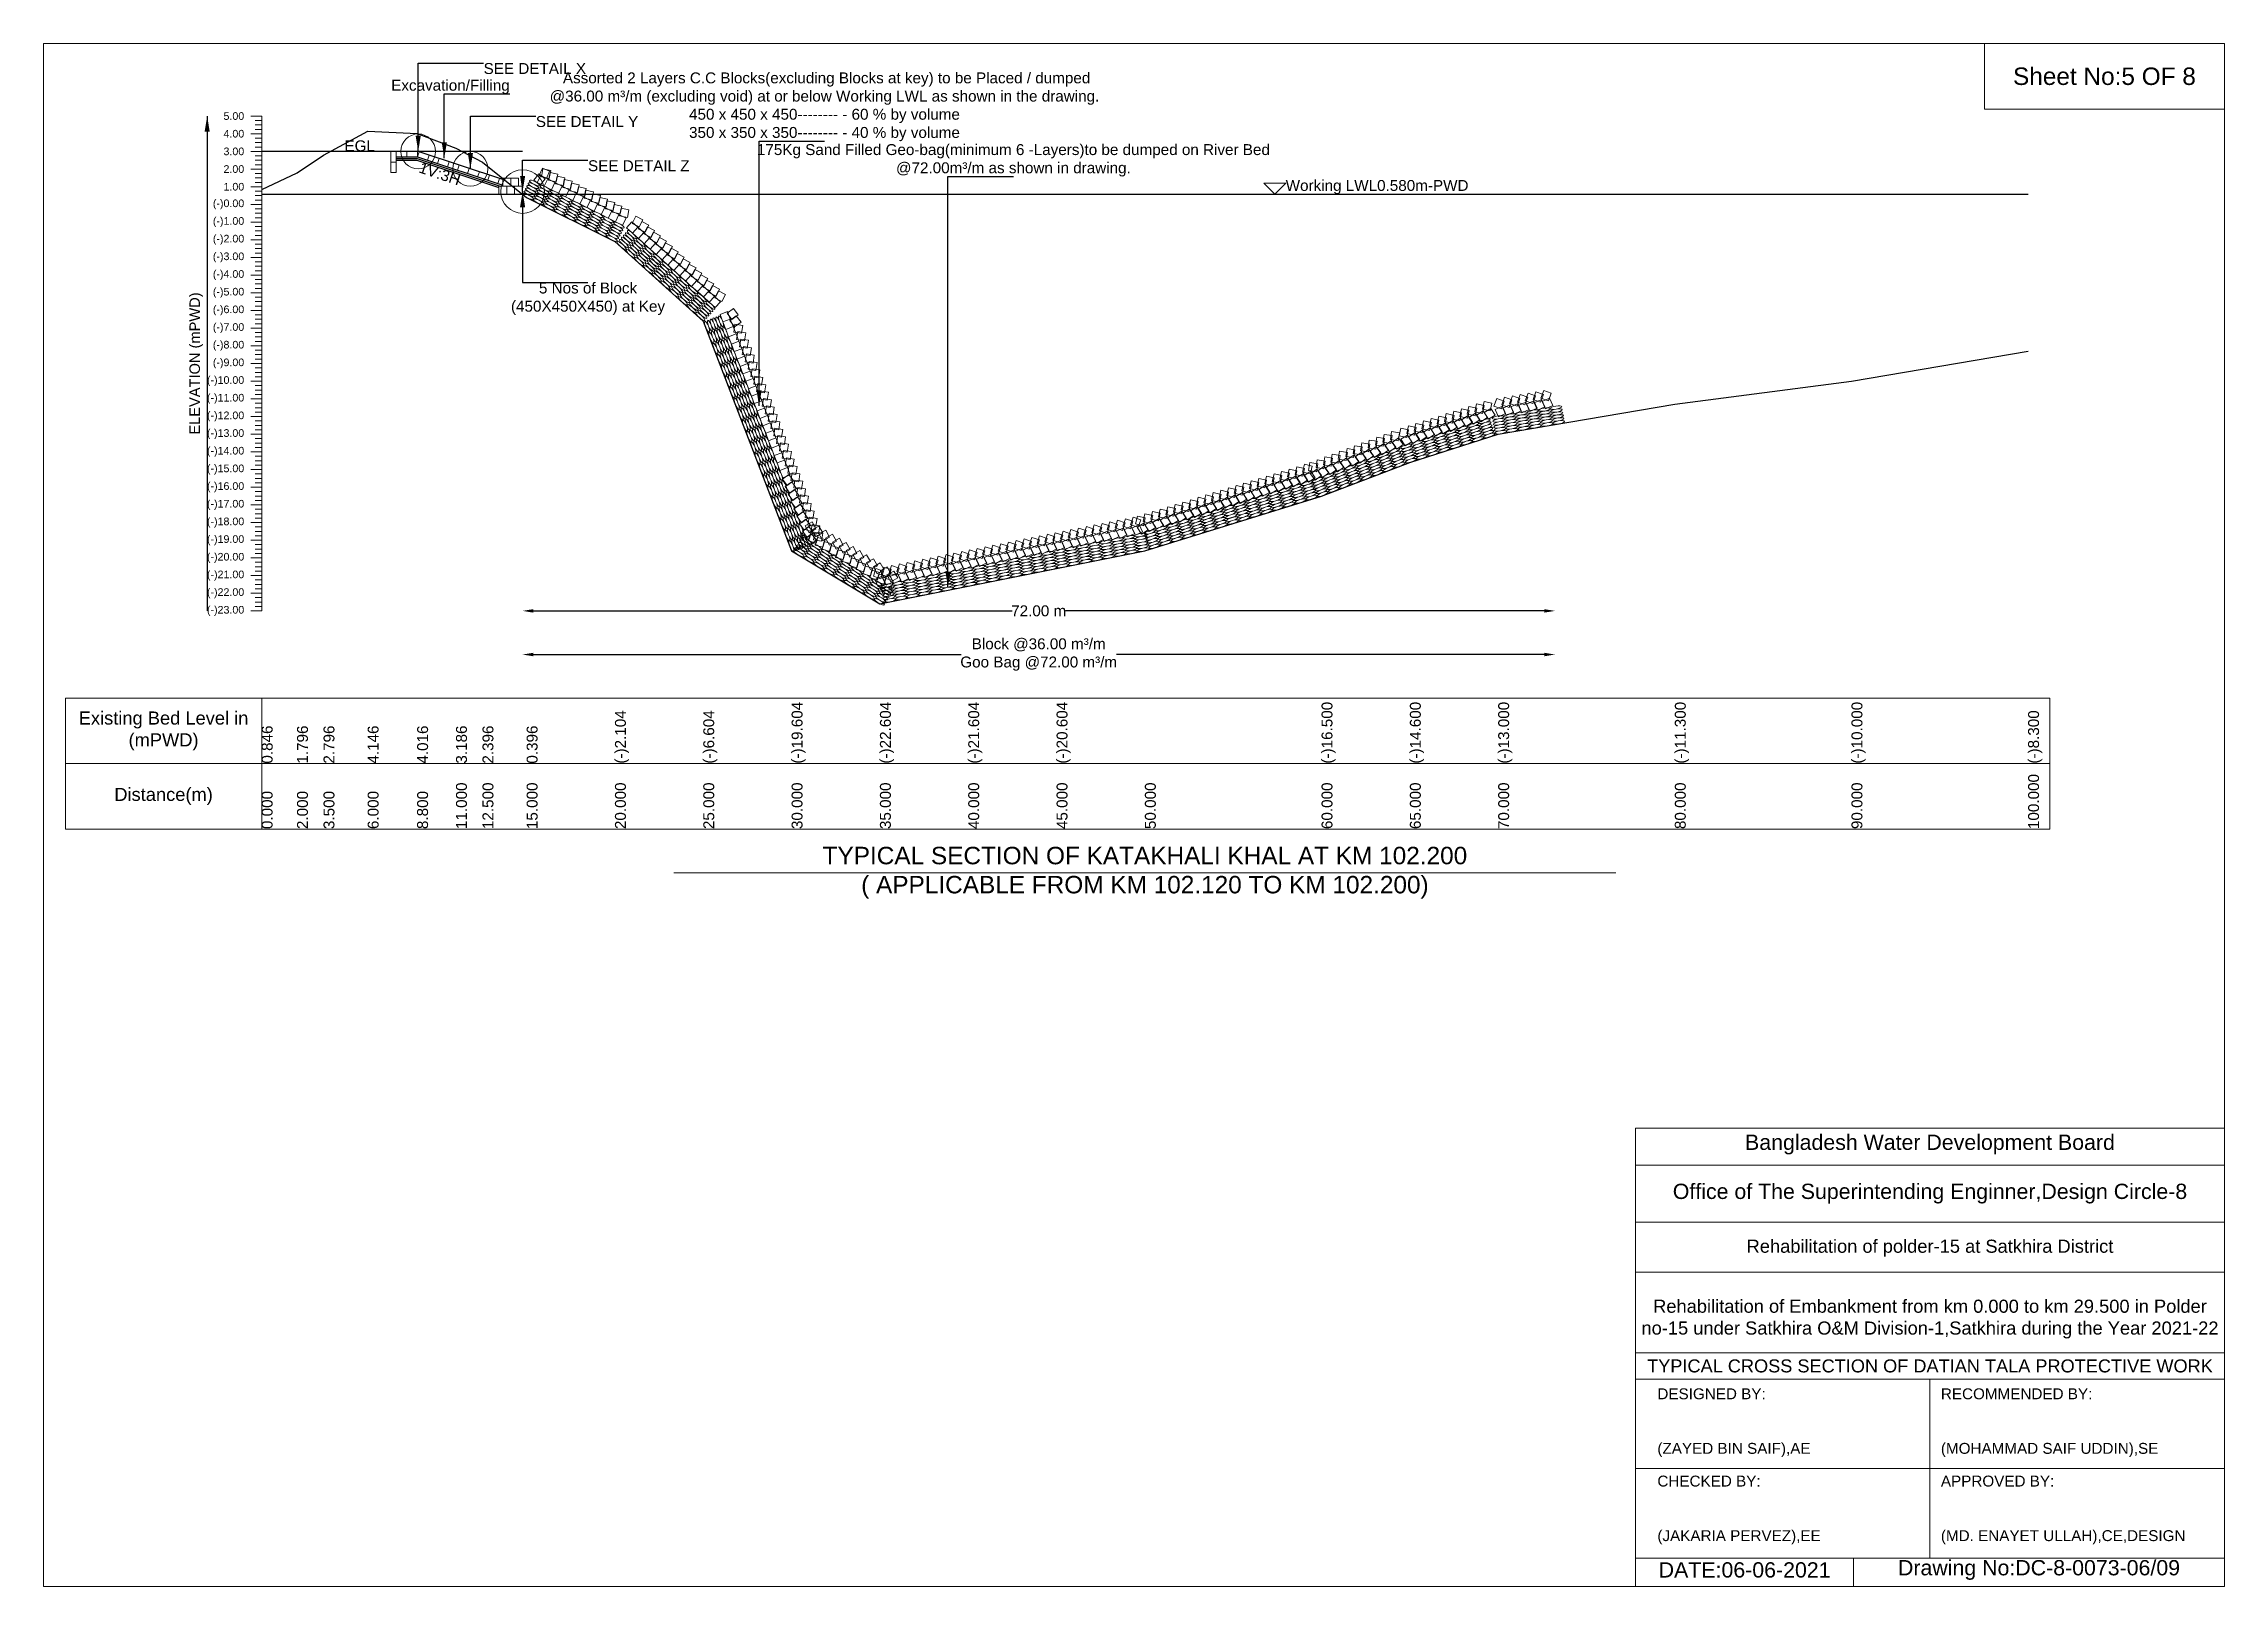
# Model space of a CAD drawing. Header units: inches. Extents: x 89000 to 215000, y -7071 to 0.
# Drawn here: x 160000 to 170000, y -7071 to 0 of the extents above; entities that cross this region are included whole.
import ezdxf

# ---------------------------------------------------------------- set-up
doc = ezdxf.new("R2010")
doc.units = ezdxf.units.IN
doc.header["$LTSCALE"] = 7
doc.header["$MEASUREMENT"] = 0
for name, color, linetype, lineweight in [('Cross section Data Border', 7, 'Continuous', 9), ('Cross Section Labels', 7, 'Continuous', 9), ('Existing_Bed_Level for Xsection', 7, 'Continuous', 25), ('Long Section Labels', 7, 'Continuous', 9)]:
    doc.layers.add(name, color=color, linetype=linetype, lineweight=lineweight)
doc.styles.get("Standard").update_dxf_attribs({"font": 'arial.ttf'})
doc.dimstyles.new('Appron Lebeling Style', dxfattribs={"dimtxt": 50, "dimasz": 50, "dimexe": 0.18, "dimexo": 0.0625, "dimgap": 0.09, "dimtad": 0, "dimtih": 1, "dimtoh": 1, "dimdec": 4, "dimzin": 0, "dimdsep": 46, "dimtxsty": 'Standard', "dimcen": 0.09, "dimse1": 1, "dimse2": 1, "dimadec": 0, "dimazin": 0, "dimtfac": 1, "dimtdec": 4, "dimtofl": 0, "dimtmove": 0, "dimatfit": 3, "dimfxl": 1, "dimtolj": 1, "dimtzin": 0, "dimarcsym": 0})
doc.dimstyles.get("Standard").update_dxf_attribs({"dimtxt": 0.18, "dimasz": 0.18, "dimexe": 0.18, "dimexo": 0.0625, "dimgap": 0.09, "dimtad": 0, "dimtih": 1, "dimtoh": 1, "dimdec": 4, "dimzin": 0, "dimdsep": 46, "dimtxsty": 'Standard', "dimcen": 0.09, "dimadec": 0, "dimazin": 0, "dimtfac": 1, "dimtdec": 4, "dimtofl": 0, "dimtmove": 0, "dimatfit": 3, "dimfxl": 1, "dimtolj": 1, "dimtzin": 0, "dimarcsym": 0})

msp = doc.modelspace()

# ---------------------------------------------------------------- texts
at = {"layer": 'Cross section Data Border', "attachment_point": 5}
for s, insert, char_height in [('Sheet No:5 OF 8', (169450, -150), 80), ('Bangladesh Water Development Board', (168650, -5046), 70), ('Office of The Superintending Enginner,Design Circle-8', (168650, -5271), 70)]:
    msp.add_mtext(s, dxfattribs=dict(at, insert=insert, char_height=char_height))
at = {"layer": 'Cross section Data Border'}
for s, insert, char_height, width, attachment_point in [('Existing Bed Level in (mPWD)', (160550, -3150.076), 60, 800, 5), ('Distance(m)', (160550, -3450.076), 60, 800, 5), ('Rehabilitation of polder-15 at Satkhira District', (168650, -5521), 60, 2800, 5), ('Rehabilitation of Embankment from km 0.000 to km 29.500 in Polder no-15 under Satkhira O&M Division-1,Satkhira during the Year 2021-22', (168650, -5846), 60, 2700, 5), ('TYPICAL CROSS SECTION OF DATIAN TALA PROTECTIVE WORK', (168650, -6061), 59.5765532, 2800, 5), ('DESIGNED BY:^J^J^J(ZAYED BIN SAIF),AE', (167400, -6321), 50, 1400, 4), ('RECOMMENDED BY:^J^J^J(MOHAMMAD SAIF UDDIN),SE', (168700, -6321), 50, 1400, 4), ('CHECKED BY:^J^J^J(JAKARIA PERVEZ),EE', (167400, -6721), 50, 1400, 4), ('APPROVED BY:^J^J^J(MD. ENAYET ULLAH),CE,DESIGN', (168700, -6721), 50, 1400, 4), ('DATE:06-06-2021', (167800, -6996), 70, 1400, 5), ('Drawing No:DC-8-0073-06/09', (169150, -6996), 70, 2200, 5)]:
    msp.add_mtext(s, dxfattribs=dict(at, insert=insert, char_height=char_height, width=width, attachment_point=attachment_point))
at = {"layer": 'Cross Section Labels'}
for s, insert, char_height, attachment_point in [('SEE DETAIL X', (162017.66, -89.076), 50, 1), ('Excavation/Filling', (162137.3375, -230.826), 50, 9), (' Assorted 2 Layers C.C Blocks(excluding Blocks at key) to be Placed / dumped^J@36.00 m³/m (excluding void) at or below Working LWL as shown in the drawing.^J450 x 450 x 450-------- - 60 % by volume^J350 x 350 x 350-------- - 40 % by volume', (163580.71496, -447.096), 50, 8), ('SEE DETAIL Y', (162257.015, -332.076), 50, 1), ('EGL', (161519.31665, -494.076), 50, 9), ('175Kg Sand Filled Geo-bag(minimum 6 -Layers)to be dumped on River Bed^J@72.00m³/m as shown in drawing.', (164447.04135, -609.096), 50, 8), ('SEE DETAIL Z', (162496.37, -534.576), 50, 1), ('Working LWL0.580m-PWD', (165695.57, -690.096), 50, 7), ('5 Nos of Block ^J(450X450X450) at Key', (162496.37, -1095.096), 50, 2), ('TYPICAL SECTION OF KATAKHALI KHAL AT KM 102.200^J( APPLICABLE FROM KM 102.120 TO KM 102.200)', (165050, -3800.076), 80, 5)]:
    msp.add_mtext(s, dxfattribs=dict(at, insert=insert, char_height=char_height, attachment_point=attachment_point))
at = {"layer": 'Cross Section Labels', "insert": (161824.53028, -572.39017), "char_height": 50, "attachment_point": 2, "rotation": 341.565051177}
msp.add_mtext('1V:3H', dxfattribs=at)
at = {"layer": 'Long Section Labels', "char_height": 35, "attachment_point": 6}
for s, insert in [('4.00', (160920, -413.076)), ('5.00', (160920, -332.076)), ('3.00', (160920, -494.076)), ('2.00', (160920, -575.076)), ('1.00', (160920, -656.076)), ('(-)0.00', (160920, -737.076)), ('(-)1.00', (160920, -818.076)), ('(-)2.00', (160920, -899.076)), ('(-)3.00', (160920, -980.076)), ('(-)4.00', (160920, -1061.076)), ('(-)5.00', (160920, -1142.076)), ('(-)6.00', (160920, -1223.076)), ('(-)7.00', (160920, -1304.076)), ('(-)8.00', (160920, -1385.076)), ('(-)9.00', (160920, -1466.076)), ('(-)10.00', (160920, -1547.076)), ('(-)11.00', (160920, -1628.076)), ('(-)12.00', (160920, -1709.076)), ('(-)13.00', (160920, -1790.076)), ('(-)14.00', (160920, -1871.076)), ('(-)15.00', (160920, -1952.076)), ('(-)16.00', (160920, -2033.076)), ('(-)17.00', (160920, -2114.076)), ('(-)18.00', (160920, -2195.076)), ('(-)19.00', (160920, -2276.076)), ('(-)20.00', (160920, -2357.076)), ('(-)21.00', (160920, -2438.076)), ('(-)22.00', (160920, -2519.076)), ('(-)23.00', (160920, -2600.076))]:
    msp.add_mtext(s, dxfattribs=dict(at, insert=insert))
at = {"layer": 'Long Section Labels', "rotation": 90}
for s, insert, char_height, attachment_point in [('ELEVATION (mPWD)', (160700, -1466.076), 48, 5), ('(-)2.104', (162620, -3300.076), 50, 1), ('(-)6.604', (163025, -3300.076), 50, 1), ('(-)19.604', (163430, -3300.076), 50, 1), ('(-)19.604', (163430, -3300.076), 50, 1), ('(-)22.604', (163835, -3300.076), 50, 1), ('(-)21.604', (164240, -3300.076), 50, 1), ('(-)20.604', (164645, -3300.076), 50, 1), ('(-)16.500', (165860, -3300.076), 50, 1), ('(-)14.600', (166265, -3300.076), 50, 1), ('(-)13.000', (166670, -3300.076), 50, 1), ('(-)11.300', (167480, -3300.076), 50, 1), ('(-)10.000', (168290, -3300.076), 50, 1), ('(-)8.300', (169100, -3300.076), 50, 1), ('0.846', (161000, -3300.076), 50, 1), ('1.796', (161162, -3300.076), 50, 1), ('2.796', (161283.5, -3300.076), 50, 1), ('4.146', (161486, -3300.076), 50, 1), ('4.016', (161712.8, -3300.076), 50, 1), ('3.186', (161891, -3300.076), 50, 1), ('2.396', (162012.5, -3300.076), 50, 1), ('0.396', (162215, -3300.076), 50, 1), ('11.000', (161891, -3600.076), 50, 1), ('12.500', (162012.5, -3600.076), 50, 1), ('15.000', (162215, -3600.076), 50, 1), ('20.000', (162620, -3600.076), 50, 1), ('25.000', (163025, -3600.076), 50, 1), ('30.000', (163430, -3600.076), 50, 1), ('35.000', (163835, -3600.076), 50, 1), ('40.000', (164240, -3600.076), 50, 1), ('45.000', (164645, -3600.076), 50, 1), ('50.000', (165050, -3600.076), 50, 1), ('60.000', (165860, -3600.076), 50, 1), ('65.000', (166265, -3600.076), 50, 1), ('70.000', (166670, -3600.076), 50, 1), ('80.000', (167480, -3600.076), 50, 1), ('90.000', (168290, -3600.076), 50, 1), ('100.000', (169100, -3600.076), 50, 1), ('0.000', (161000, -3600.076), 50, 1), ('2.000', (161162, -3600.076), 50, 1), ('3.500', (161283.5, -3600.076), 50, 1), ('6.000', (161486, -3600.076), 50, 1), ('8.800', (161712.8, -3600.076), 50, 1)]:
    msp.add_mtext(s, dxfattribs=dict(at, insert=insert, char_height=char_height, attachment_point=attachment_point))

# ---------------------------------------------------------------- blocks, each defined once
blk = doc.blocks.new('*D3')
at = {"layer": 'Cross Section Labels', "color": 0, "lineweight": -2, "transparency": 16777216}
for p, q in [((162246, -2600), (164441, -2600)), ((166881, -2600), (164686, -2600))]:
    blk.add_line(p, q, dxfattribs=at)
at = {"layer": 'Cross Section Labels', "color": 0, "transparency": 16777216}
for points in [[(162246, -2592), (162246, -2608), (162196, -2600)], [(166881, -2592), (166881, -2608), (166931, -2600)]]:
    blk.add_solid(points, dxfattribs=at)
at = {"layer": 'Defpoints', "color": 0, "transparency": 16777216}
for p in [(162196, -690), (166931, -1746), (166931, -2600)]:
    blk.add_point(p, dxfattribs=at)
at = {"layer": 'Cross Section Labels', "color": 0, "transparency": 16777216, "insert": (164563, -2600), "char_height": 50, "attachment_point": 5}
blk.add_mtext('\\A1;72.00 m', dxfattribs=at)
blk = doc.blocks.new('*D4')
at = {"layer": 'Cross Section Labels', "color": 0, "lineweight": -2, "transparency": 16777216}
for p, q in [((162246, -2800), (164208, -2800)), ((166881, -2800), (164919, -2800))]:
    blk.add_line(p, q, dxfattribs=at)
at = {"layer": 'Cross Section Labels', "color": 0, "transparency": 16777216}
for points in [[(162246, -2792), (162246, -2808), (162196, -2800)], [(166881, -2792), (166881, -2808), (166931, -2800)]]:
    blk.add_solid(points, dxfattribs=at)
at = {"layer": 'Defpoints', "color": 0, "transparency": 16777216}
for p in [(162196, -690), (166931, -1746), (166931, -2800)]:
    blk.add_point(p, dxfattribs=at)
at = {"layer": 'Cross Section Labels', "color": 0, "transparency": 16777216, "insert": (164563, -2800), "char_height": 50, "attachment_point": 5}
blk.add_mtext('\\A1;Block @36.00 m³/m ^JGoo Bag @72.00 m³/m ', dxfattribs=at)

# ---------------------------------------------------------------- dimensions: what is measured, and where the dimension line sits
at = {"layer": 'Cross Section Labels'}
for base, text, picture, middle in [((166930.55009, -2600.076), '72.00 m', '*D3', (164563.46004, -2600.076)), ((166930.55009, -2800.076), 'Block @36.00 m³/m ^JGoo Bag @72.00 m³/m ', '*D4', (164563.46004, -2800.076))]:
    dim = msp.add_linear_dim(base=base, p1=(162196.37, -690.096), p2=(166930.55009, -1745.78249), text=text, dimstyle='Appron Lebeling Style', dxfattribs=at)
    dim.commit()
    dim.dimension.update_dxf_attribs({"geometry": picture, "text_midpoint": middle})

# ---------------------------------------------------------------- linework, layer by layer
at = {"layer": 'Cross section Data Border'}
for points in [[(160000, 0), (170000, 0), (170000, -7071), (160000, -7071)], [(168900, 0), (170000, 0), (170000, -300), (168900, -300)], [(160100, -3000.076), (169200, -3000.076), (169200, -3600.076), (160100, -3600.076)]]:
    msp.add_lwpolyline(points, close=True, dxfattribs=at)
for points in [[(161000, -3000.076), (161000, -3600.076)], [(160100, -3300.076), (169200, -3300.076)], [(167300, -7071), (167300, -4971), (170000, -4971)], [(167300, -5141), (170000, -5141)], [(167300, -5401), (170000, -5401)], [(167300, -5631), (170000, -5631)], [(167300, -6001), (170000, -6001)], [(167300, -6121), (170000, -6121)], [(168650, -6121), (168650, -6941)], [(167300, -6531), (170000, -6531)], [(167300, -6941), (170000, -6941)], [(168300, -6941), (168300, -7071)]]:
    msp.add_lwpolyline(points, dxfattribs=at)
at = {"layer": 'Cross Section Labels'}
msp.add_lwpolyline([(165645.57, -690.096), (165695.57, -640.096), (165595.57, -640.096)], close=True, dxfattribs=at)
msp.add_lwpolyline([(162890, -3800.076), (165050, -3800.076), (167210, -3800.076)], dxfattribs=at)
for centre, radius in [((161717.66, -494.076), 80), ((161957.015, -573.861), 80), ((162196.37, -677.946), 100)]:
    msp.add_circle(centre, radius, dxfattribs=at)
at = {"layer": 'Existing_Bed_Level for Xsection'}
for points in [[(161000, -668.55), (161162, -591.6), (161283.5, -510.6), (161486, -401.25), (161712.8, -411.78), (161891, -479.01), (162012.5, -543), (162215, -705), (162620, -907.5), (163025, -1272), (163430, -2325), (163835, -2568), (164240, -2487), (164645, -2406), (165050, -2325), (165860, -2073.576), (166265, -1919.676), (166670, -1790.076), (167480, -1652.376), (168290, -1547.076), (169100, -1409.376)], [(162196.37, -494.076), (161000, -494.076)], [(162105.245, -623.271), (161721.40099, -495.323), (161717.66, -494.076), (161713.71665, -494.076), (161616.51665, -494.076)], [(161616.51665, -518.376), (161713.71665, -518.376), (162105.245, -648.88545)], [(161616.51665, -526.476), (161712.4022, -526.476), (162093.9122, -653.646)], [(161616.51665, -534.576), (161711.08775, -534.576), (162087.02, -659.88675)], [(161000, -690.096), (169100, -690.096)]]:
    msp.add_lwpolyline(points, dxfattribs=at)
at = {"layer": 'Long Section Labels'}
for points in [[(161000, -332.076), (160950, -332.076)], [(161000, -352.326), (160970, -352.326)], [(161000, -372.576), (160970, -372.576)], [(161000, -392.826), (160970, -392.826)], [(161000, -2600.076), (161000, -2519.076), (161000, -2438.076), (161000, -2357.076), (161000, -2276.076), (161000, -2195.076), (161000, -2114.076), (161000, -2033.076), (161000, -1952.076), (161000, -1871.076), (161000, -1790.076), (161000, -1709.076), (161000, -1628.076), (161000, -1547.076), (161000, -1466.076), (161000, -1385.076), (161000, -1304.076), (161000, -1223.076), (161000, -1142.076), (161000, -1061.076), (161000, -980.076), (161000, -899.076), (161000, -818.076), (161000, -737.076), (161000, -656.076), (161000, -575.076), (161000, -494.076), (161000, -413.076), (161000, -332.076)], [(161000, -413.076), (160950, -413.076)], [(161000, -494.076), (160950, -494.076)], [(161000, -433.326), (160970, -433.326)], [(161000, -453.576), (160970, -453.576)], [(161000, -473.826), (160970, -473.826)], [(161000, -575.076), (160950, -575.076)], [(161000, -514.326), (160970, -514.326)], [(161000, -534.576), (160970, -534.576)], [(161000, -554.826), (160970, -554.826)], [(161000, -595.326), (160970, -595.326)], [(161000, -656.076), (160950, -656.076)], [(161000, -615.576), (160970, -615.576)], [(161000, -635.826), (160970, -635.826)], [(161000, -676.326), (160970, -676.326)], [(161000, -696.576), (160970, -696.576)], [(161000, -737.076), (160950, -737.076)], [(161000, -716.826), (160970, -716.826)], [(161000, -757.326), (160970, -757.326)], [(161000, -777.576), (160970, -777.576)], [(161000, -797.826), (160970, -797.826)], [(161000, -818.076), (160950, -818.076)], [(161000, -899.076), (160950, -899.076)], [(161000, -838.326), (160970, -838.326)], [(161000, -858.576), (160970, -858.576)], [(161000, -878.826), (160970, -878.826)], [(161000, -980.076), (160950, -980.076)], [(161000, -919.326), (160970, -919.326)], [(161000, -939.576), (160970, -939.576)], [(161000, -959.826), (160970, -959.826)], [(161000, -1061.076), (160950, -1061.076)], [(161000, -1000.326), (160970, -1000.326)], [(161000, -1020.576), (160970, -1020.576)], [(161000, -1040.826), (160970, -1040.826)], [(161000, -1081.326), (160970, -1081.326)], [(161000, -1142.076), (160950, -1142.076)], [(161000, -1101.576), (160970, -1101.576)], [(161000, -1121.826), (160970, -1121.826)], [(161000, -1162.326), (160970, -1162.326)], [(161000, -1182.576), (160970, -1182.576)], [(161000, -1223.076), (160950, -1223.076)], [(161000, -1202.826), (160970, -1202.826)], [(161000, -1243.326), (160970, -1243.326)], [(161000, -1263.576), (160970, -1263.576)], [(161000, -1283.826), (160970, -1283.826)], [(161000, -1304.076), (160950, -1304.076)], [(161000, -1385.076), (160950, -1385.076)], [(161000, -1324.326), (160970, -1324.326)], [(161000, -1344.576), (160970, -1344.576)], [(161000, -1364.826), (160970, -1364.826)], [(161000, -1466.076), (160950, -1466.076)], [(161000, -1405.326), (160970, -1405.326)], [(161000, -1425.576), (160970, -1425.576)], [(161000, -1445.826), (160970, -1445.826)], [(161000, -1486.326), (160970, -1486.326)], [(161000, -1547.076), (160950, -1547.076)], [(161000, -1506.576), (160970, -1506.576)], [(161000, -1526.826), (160970, -1526.826)], [(161000, -1567.326), (160970, -1567.326)], [(161000, -1587.576), (160970, -1587.576)], [(161000, -1628.076), (160950, -1628.076)], [(161000, -1607.826), (160970, -1607.826)], [(161000, -1648.326), (160970, -1648.326)], [(161000, -1668.576), (160970, -1668.576)], [(161000, -1688.826), (160970, -1688.826)], [(161000, -1709.076), (160950, -1709.076)], [(161000, -1790.076), (160950, -1790.076)], [(161000, -1729.326), (160970, -1729.326)], [(161000, -1749.576), (160970, -1749.576)], [(161000, -1769.826), (160970, -1769.826)], [(161000, -1871.076), (160950, -1871.076)], [(161000, -1810.326), (160970, -1810.326)], [(161000, -1830.576), (160970, -1830.576)], [(161000, -1850.826), (160970, -1850.826)], [(161000, -1891.326), (160970, -1891.326)], [(161000, -1952.076), (160950, -1952.076)], [(161000, -1911.576), (160970, -1911.576)], [(161000, -1931.826), (160970, -1931.826)], [(161000, -1972.326), (160970, -1972.326)], [(161000, -1992.576), (160970, -1992.576)], [(161000, -2033.076), (160950, -2033.076)], [(161000, -2012.826), (160970, -2012.826)], [(161000, -2053.326), (160970, -2053.326)], [(161000, -2073.576), (160970, -2073.576)], [(161000, -2093.826), (160970, -2093.826)], [(161000, -2114.076), (160950, -2114.076)], [(161000, -2195.076), (160950, -2195.076)], [(161000, -2134.326), (160970, -2134.326)], [(161000, -2154.576), (160970, -2154.576)], [(161000, -2174.826), (160970, -2174.826)], [(161000, -2276.076), (160950, -2276.076)], [(161000, -2215.326), (160970, -2215.326)], [(161000, -2235.576), (160970, -2235.576)], [(161000, -2255.826), (160970, -2255.826)], [(161000, -2296.326), (160970, -2296.326)], [(161000, -2357.076), (160950, -2357.076)], [(161000, -2316.576), (160970, -2316.576)], [(161000, -2336.826), (160970, -2336.826)], [(161000, -2377.326), (160970, -2377.326)], [(161000, -2397.576), (160970, -2397.576)], [(161000, -2438.076), (160950, -2438.076)], [(161000, -2417.826), (160970, -2417.826)], [(161000, -2458.326), (160970, -2458.326)], [(161000, -2478.576), (160970, -2478.576)], [(161000, -2498.826), (160970, -2498.826)], [(161000, -2519.076), (160950, -2519.076)], [(161000, -2539.326), (160970, -2539.326)], [(161000, -2559.576), (160970, -2559.576)], [(161000, -2579.826), (160970, -2579.826)], [(161000, -2600.076), (160950, -2600.076)]]:
    msp.add_lwpolyline(points, dxfattribs=at)
for points in [[(161616.51665, -494.076), (161592.21665, -494.076), (161592.21665, -542.676), (161616.51665, -542.676)], [(161665.11665, -494.076), (161616.51665, -494.076), (161616.51665, -518.376), (161665.11665, -518.376)], [(161713.71665, -494.076), (161665.11665, -494.076), (161665.11665, -518.376), (161713.71665, -518.376)], [(161767.507, -510.69167), (161721.40099, -495.323), (161713.71665, -518.376), (161759.82266, -533.74467)], [(161616.51665, -542.676), (161592.21665, -542.676), (161592.21665, -591.276), (161616.51665, -591.276)], [(161813.613, -526.06033), (161767.507, -510.69167), (161759.82266, -533.74467), (161805.92867, -549.11334)], [(161859.71901, -541.429), (161813.613, -526.06033), (161805.92867, -549.11334), (161852.03468, -564.48201)], [(161905.82502, -556.79767), (161859.71901, -541.429), (161852.03468, -564.48201), (161898.14069, -579.85068)], [(161951.93103, -572.16634), (161905.82502, -556.79767), (161898.14069, -579.85068), (161944.24669, -595.21935)], [(161998.03704, -587.53501), (161951.93103, -572.16634), (161944.24669, -595.21935), (161990.3527, -610.58802)], [(162044.14305, -602.90368), (161998.03704, -587.53501), (161990.3527, -610.58802), (162036.45871, -625.95669)], [(162299.21511, -619.88809), (162270.75244, -597.11795), (162247.9823, -625.58062), (162276.44497, -648.35075)], [(162320.37383, -584.88757), (162286.98473, -570.26669), (162272.36385, -603.6558), (162305.75295, -618.27668)], [(162325.46961, -581.77583), (162289.75817, -574.47549), (162282.45782, -610.18693), (162318.16927, -617.48728)], [(162358.07148, -598.07677), (162322.36004, -590.77642), (162315.05969, -626.48787), (162350.77114, -633.78821)], [(162090.24905, -618.27235), (162044.14305, -602.90368), (162036.45871, -625.95669), (162082.56472, -641.32536)], [(162123.47, -653.646), (162087.02, -653.646), (162087.02, -690.096), (162123.47, -690.096)], [(162141.695, -617.196), (162105.245, -617.196), (162105.245, -653.646), (162141.695, -653.646)], [(162159.92, -653.646), (162123.47, -653.646), (162123.47, -690.096), (162159.92, -690.096)], [(162178.145, -617.196), (162141.695, -617.196), (162141.695, -653.646), (162178.145, -653.646)], [(162196.37, -653.646), (162159.92, -653.646), (162159.92, -690.096), (162196.37, -690.096)], [(162312.11418, -620.43279), (162279.51231, -604.13185), (162263.21138, -636.73372), (162295.81325, -653.03466)], [(162344.71606, -636.73372), (162312.11418, -620.43279), (162295.81325, -653.03466), (162328.41512, -669.33559)], [(162377.31793, -653.03466), (162344.71606, -636.73372), (162328.41512, -669.33559), (162361.01699, -685.63653)], [(162390.67336, -614.3777), (162354.96191, -607.07736), (162347.66156, -642.7888), (162383.37301, -650.08915)], [(162409.9198, -669.33559), (162377.31793, -653.03466), (162361.01699, -685.63653), (162393.61886, -701.93746)], [(162423.27523, -630.67864), (162387.56378, -623.37829), (162380.26343, -659.08974), (162415.97488, -666.39008)], [(162442.52167, -685.63653), (162409.9198, -669.33559), (162393.61886, -701.93746), (162426.22073, -718.2384)], [(162455.8771, -646.97957), (162420.16565, -639.67923), (162412.8653, -675.39067), (162448.57675, -682.69102)], [(162475.12354, -701.93746), (162442.52167, -685.63653), (162426.22073, -718.2384), (162458.8226, -734.53933)], [(162488.47897, -663.28051), (162452.76752, -655.98016), (162445.46718, -691.69161), (162481.17862, -698.99196)], [(162521.08084, -679.58144), (162485.36939, -672.2811), (162478.06905, -707.99255), (162513.78049, -715.29289)], [(162553.68271, -695.88238), (162517.97126, -688.58203), (162510.67092, -724.29348), (162546.38237, -731.59383)], [(162507.72541, -718.2384), (162475.12354, -701.93746), (162458.8226, -734.53933), (162491.42448, -750.84027)], [(162540.32728, -734.53933), (162507.72541, -718.2384), (162491.42448, -750.84027), (162524.02635, -767.14121)], [(162572.92915, -750.84027), (162540.32728, -734.53933), (162524.02635, -767.14121), (162556.62822, -783.44214)], [(162586.28458, -712.18332), (162550.57313, -704.88297), (162543.27279, -740.59442), (162578.98424, -747.89476)], [(162605.53102, -767.14121), (162572.92915, -750.84027), (162556.62822, -783.44214), (162589.23009, -799.74308)], [(162618.88645, -728.48425), (162583.17501, -721.18391), (162575.87466, -756.89535), (162611.58611, -764.1957)], [(162638.1329, -783.44214), (162605.53102, -767.14121), (162589.23009, -799.74308), (162621.83196, -816.04401)], [(162651.48832, -744.78519), (162615.77688, -737.48484), (162608.47653, -773.19629), (162644.18798, -780.49663)], [(162670.73477, -799.74308), (162638.1329, -783.44214), (162621.83196, -816.04401), (162654.43383, -832.34495)], [(162684.0902, -761.08612), (162648.37875, -753.78578), (162641.0784, -789.49722), (162676.78985, -796.79757)], [(162747.81124, -807.78531), (162715.32704, -791.25112), (162698.79286, -823.73532), (162731.27705, -840.26951)], [(162724.6567, -841.49873), (162697.56363, -817.11497), (162673.17987, -844.20804), (162700.27294, -868.5918)], [(162751.74977, -865.8825), (162724.6567, -841.49873), (162700.27294, -868.5918), (162727.36601, -892.97557)], [(162774.90431, -832.16907), (162742.42012, -815.63488), (162725.88593, -848.11908), (162758.37013, -864.65327)], [(162778.84285, -890.26626), (162751.74977, -865.8825), (162727.36601, -892.97557), (162754.45908, -917.35933)], [(162801.99739, -856.55284), (162769.51319, -840.01865), (162752.979, -872.50285), (162785.4632, -889.03704)], [(162805.93592, -914.65002), (162778.84285, -890.26626), (162754.45908, -917.35933), (162781.55215, -941.7431)], [(162829.09046, -880.9366), (162796.60626, -864.40241), (162780.07207, -896.88661), (162812.55627, -913.4208)], [(162856.18353, -905.32037), (162823.69933, -888.78618), (162807.16514, -921.27038), (162839.64934, -937.80456)], [(162833.02899, -939.03379), (162805.93592, -914.65002), (162781.55215, -941.7431), (162808.64523, -966.12686)], [(162860.12206, -963.41755), (162833.02899, -939.03379), (162808.64523, -966.12686), (162835.7383, -990.51063)], [(162883.2766, -929.70413), (162850.7924, -913.16994), (162834.25821, -945.65414), (162866.74241, -962.18833)], [(162887.21513, -987.80132), (162860.12206, -963.41755), (162835.7383, -990.51063), (162862.83137, -1014.89439)], [(162910.36967, -954.0879), (162877.88547, -937.55371), (162861.35129, -970.0379), (162893.83548, -986.57209)], [(162914.3082, -1012.18508), (162887.21513, -987.80132), (162862.83137, -1014.89439), (162889.92444, -1039.27815)], [(162937.46274, -978.47166), (162904.97855, -961.93747), (162888.44436, -994.42167), (162920.92856, -1010.95586)], [(162964.55582, -1002.85542), (162932.07162, -986.32124), (162915.53743, -1018.80543), (162948.02163, -1035.33962)], [(162941.40128, -1036.56885), (162914.3082, -1012.18508), (162889.92444, -1039.27815), (162917.01751, -1063.66192)], [(162968.49435, -1060.95261), (162941.40128, -1036.56885), (162917.01751, -1063.66192), (162944.11058, -1088.04568)], [(162991.64889, -1027.23919), (162959.16469, -1010.705), (162942.6305, -1043.1892), (162975.1147, -1059.72339)], [(162995.58742, -1085.33638), (162968.49435, -1060.95261), (162944.11058, -1088.04568), (162971.20365, -1112.42945)], [(163018.74196, -1051.62295), (162986.25776, -1035.08876), (162969.72357, -1067.57296), (163002.20777, -1084.10715)], [(163022.68049, -1109.72014), (162995.58742, -1085.33638), (162971.20365, -1112.42945), (162998.29673, -1136.81321)], [(163045.83503, -1076.00672), (163013.35083, -1059.47253), (162996.81664, -1091.95673), (163029.30084, -1108.49092)], [(163072.9281, -1100.39048), (163040.4439, -1083.85629), (163023.90972, -1116.34049), (163056.39391, -1132.87468)], [(163049.77356, -1134.1039), (163022.68049, -1109.72014), (162998.29673, -1136.81321), (163025.3898, -1161.19698)], [(163076.86663, -1158.48767), (163049.77356, -1134.1039), (163025.3898, -1161.19698), (163052.48287, -1185.58074)], [(163100.02117, -1124.77425), (163067.53698, -1108.24006), (163051.00279, -1140.72426), (163083.48699, -1157.25844)], [(163103.95971, -1182.87143), (163076.86663, -1158.48767), (163052.48287, -1185.58074), (163079.57594, -1209.96451)], [(163127.11425, -1149.15801), (163094.63005, -1132.62382), (163078.09586, -1165.10802), (163110.58006, -1181.64221)], [(163148.88311, -1262.40546), (163135.79833, -1228.38501), (163101.77788, -1241.4698), (163114.86267, -1275.49024)], [(163161.9679, -1296.4259), (163148.88311, -1262.40546), (163114.86267, -1275.49024), (163127.94745, -1309.51069)], [(163175.05269, -1330.44635), (163161.9679, -1296.4259), (163127.94745, -1309.51069), (163141.03224, -1343.53114)], [(163184.8111, -1242.86301), (163163.36112, -1213.39268), (163133.89078, -1234.84266), (163155.34077, -1264.313)], [(163197.89589, -1276.88346), (163176.4459, -1247.41313), (163146.97557, -1268.86311), (163168.42556, -1298.33345)], [(163200.69624, -1327.72636), (163206.35315, -1291.71801), (163170.34479, -1286.0611), (163164.68789, -1322.06946)], [(163188.13748, -1364.4668), (163175.05269, -1330.44635), (163141.03224, -1343.53114), (163154.11703, -1377.55158)], [(163201.22226, -1398.48724), (163188.13748, -1364.4668), (163154.11703, -1377.55158), (163167.20182, -1411.57203)], [(163214.30705, -1432.50769), (163201.22226, -1398.48724), (163167.20182, -1411.57203), (163180.2866, -1445.59248)], [(163213.78103, -1361.74681), (163219.43794, -1325.73845), (163183.42958, -1320.08155), (163177.77267, -1356.08991)], [(163226.86582, -1395.76726), (163232.52272, -1359.7589), (163196.51437, -1354.102), (163190.85746, -1390.11035)], [(163239.95061, -1429.78771), (163245.60751, -1393.77935), (163209.59915, -1388.12244), (163203.94225, -1424.1308)], [(163227.39184, -1466.52814), (163214.30705, -1432.50769), (163180.2866, -1445.59248), (163193.37139, -1479.61293)], [(163240.47663, -1500.54859), (163227.39184, -1466.52814), (163193.37139, -1479.61293), (163206.45618, -1513.63337)], [(163253.03539, -1463.80815), (163258.6923, -1427.7998), (163222.68394, -1422.14289), (163217.02704, -1458.15125)], [(163266.12018, -1497.8286), (163271.77709, -1461.82024), (163235.76873, -1456.16334), (163230.11182, -1492.1717)], [(163279.20497, -1531.84905), (163284.86187, -1495.84069), (163248.85352, -1490.18378), (163243.19661, -1526.19214)], [(163253.56141, -1534.56903), (163240.47663, -1500.54859), (163206.45618, -1513.63337), (163219.54097, -1547.65382)], [(163266.6462, -1568.58948), (163253.56141, -1534.56903), (163219.54097, -1547.65382), (163232.62575, -1581.67427)], [(163279.73099, -1602.60993), (163266.6462, -1568.58948), (163232.62575, -1581.67427), (163245.71054, -1615.69472)], [(163292.28976, -1565.8695), (163297.94666, -1529.86114), (163261.9383, -1524.20423), (163256.2814, -1560.21259)], [(163305.37454, -1599.88994), (163311.03145, -1563.88158), (163275.02309, -1558.22468), (163269.36619, -1594.23304)], [(163318.45933, -1633.91039), (163324.11624, -1597.90203), (163288.10788, -1592.24513), (163282.45097, -1628.25349)], [(166877.05764, -1608.82978), (166842.87548, -1596.17345), (166830.21915, -1630.3556), (166864.4013, -1643.01193)], [(166912.99208, -1602.72092), (166878.80993, -1590.06459), (166866.1536, -1624.24675), (166900.33575, -1636.90308)], [(163292.81577, -1636.63038), (163279.73099, -1602.60993), (163245.71054, -1615.69472), (163258.79533, -1649.71516)], [(163305.90056, -1670.65082), (163292.81577, -1636.63038), (163258.79533, -1649.71516), (163271.88011, -1683.73561)], [(163318.98535, -1704.67127), (163305.90056, -1670.65082), (163271.88011, -1683.73561), (163284.9649, -1717.75606)], [(163331.54412, -1667.93084), (163337.20102, -1631.92248), (163301.19267, -1626.26557), (163295.53576, -1662.27393)], [(163344.62891, -1701.95129), (163350.28581, -1665.94293), (163314.27745, -1660.28602), (163308.62055, -1696.29438)], [(163357.71369, -1735.97173), (163363.3706, -1699.96337), (163327.36224, -1694.30647), (163321.70533, -1730.31483)], [(166467.59197, -1703.67367), (166431.96798, -1695.95781), (166424.25213, -1731.58179), (166459.87611, -1739.29765)], [(166502.30783, -1692.5646), (166466.68385, -1684.84874), (166458.96799, -1720.47272), (166494.59197, -1728.18858)], [(166537.02369, -1681.45552), (166501.39971, -1673.73966), (166493.68385, -1709.36364), (166529.30783, -1717.0795)], [(166571.73955, -1670.34645), (166536.11557, -1662.63059), (166528.39971, -1698.25457), (166564.02369, -1705.97043)], [(166566.64467, -1693.82858), (166535.99092, -1713.5504), (166555.71274, -1744.20415), (166586.36649, -1724.48233)], [(166606.45541, -1659.23737), (166570.83143, -1651.52151), (166563.11557, -1687.14549), (166598.73955, -1694.86135)], [(166601.36053, -1682.71951), (166570.70678, -1702.44133), (166590.4286, -1733.09508), (166621.08235, -1713.37326)], [(166641.17127, -1648.1283), (166605.54729, -1640.41244), (166597.83143, -1676.03642), (166633.45541, -1683.75228)], [(166636.07639, -1671.61043), (166605.42264, -1691.33225), (166625.14446, -1721.986), (166655.79821, -1702.26418)], [(166697.38541, -1639.37406), (166663.20325, -1626.71773), (166650.54692, -1660.89988), (166684.72908, -1673.55621)], [(166689.03402, -1661.90455), (166655.90815, -1677.11241), (166671.11602, -1710.23828), (166704.24189, -1695.03042)], [(166733.31986, -1633.2652), (166699.1377, -1620.60887), (166686.48137, -1654.79102), (166720.66352, -1667.44736)], [(166724.96847, -1655.79569), (166691.8426, -1671.00356), (166707.05046, -1704.12943), (166740.17634, -1688.92156)], [(166769.2543, -1627.15635), (166735.07215, -1614.50001), (166722.41581, -1648.68217), (166756.59797, -1661.3385)], [(166760.90291, -1649.68684), (166727.77704, -1664.8947), (166742.98491, -1698.02057), (166776.11078, -1682.81271)], [(166805.18875, -1621.04749), (166771.00659, -1608.39116), (166758.35026, -1642.57331), (166792.53241, -1655.22965)], [(166796.83736, -1643.57798), (166763.71149, -1658.78585), (166778.91936, -1691.91172), (166812.04523, -1676.70385)], [(166841.12319, -1614.93864), (166806.94104, -1602.2823), (166794.2847, -1636.46446), (166828.46686, -1649.12079)], [(166832.77181, -1637.46912), (166799.64594, -1652.67699), (166814.8538, -1685.80286), (166847.97967, -1670.59499)], [(166868.70625, -1631.36027), (166835.58038, -1646.56813), (166850.78825, -1679.694), (166883.91412, -1664.48614)], [(166904.6407, -1625.25141), (166871.51483, -1640.45928), (166886.72269, -1673.58515), (166919.84856, -1658.37728)], [(163332.07014, -1738.69172), (163318.98535, -1704.67127), (163284.9649, -1717.75606), (163298.04969, -1751.77651)], [(163345.15492, -1772.71217), (163332.07014, -1738.69172), (163298.04969, -1751.77651), (163311.13448, -1785.79695)], [(163358.23971, -1806.73261), (163345.15492, -1772.71217), (163311.13448, -1785.79695), (163324.21926, -1819.8174)], [(163370.79848, -1769.99218), (163376.45539, -1733.98382), (163340.44703, -1728.32692), (163334.79012, -1764.33527)], [(163383.88327, -1804.01263), (163389.54017, -1768.00427), (163353.53182, -1762.34736), (163347.87491, -1798.35572)], [(163396.96806, -1838.03308), (163402.62496, -1802.02472), (163366.6166, -1796.36781), (163360.9597, -1832.37617)], [(166183.18127, -1796.74139), (166147.19598, -1790.93954), (166141.39412, -1826.92482), (166177.37941, -1832.72668)], [(166217.25413, -1783.79371), (166181.26884, -1777.99185), (166175.46698, -1813.97714), (166211.45227, -1819.77899)], [(166259.2968, -1770.32812), (166223.67282, -1762.61226), (166215.95696, -1798.23625), (166251.58095, -1805.95211)], [(166254.20193, -1793.81026), (166223.54818, -1813.53208), (166243.26999, -1844.18583), (166273.92374, -1824.46401)], [(166294.01266, -1759.21905), (166258.38868, -1751.50319), (166250.67282, -1787.12717), (166286.29681, -1794.84303)], [(166288.91779, -1782.70119), (166258.26404, -1802.423), (166277.98585, -1833.07675), (166308.6396, -1813.35494)], [(166328.72853, -1748.10997), (166293.10454, -1740.39411), (166285.38868, -1776.0181), (166321.01267, -1783.73395)], [(166323.63365, -1771.59211), (166292.9799, -1791.31393), (166312.70171, -1821.96768), (166343.35546, -1802.24586)], [(166363.44439, -1737.0009), (166327.8204, -1729.28504), (166320.10455, -1764.90902), (166355.72853, -1772.62488)], [(166358.34951, -1760.48304), (166327.69576, -1780.20485), (166347.41757, -1810.8586), (166378.07132, -1791.13679)], [(166398.16025, -1725.89182), (166362.53626, -1718.17596), (166354.82041, -1753.79994), (166390.44439, -1761.5158)], [(166393.06537, -1749.37396), (166362.41162, -1769.09578), (166382.13343, -1799.74953), (166412.78718, -1780.02771)], [(166432.87611, -1714.78275), (166397.25212, -1707.06689), (166389.53627, -1742.69087), (166425.16025, -1750.40673)], [(166427.78123, -1738.26488), (166397.12748, -1757.9867), (166416.8493, -1788.64045), (166447.50304, -1768.91863)], [(166462.49709, -1727.15581), (166431.84334, -1746.87763), (166451.56516, -1777.53138), (166482.21891, -1757.80956)], [(166497.21295, -1716.04673), (166466.5592, -1735.76855), (166486.28102, -1766.4223), (166516.93477, -1746.70048)], [(166531.92881, -1704.93766), (166501.27506, -1724.65948), (166520.99688, -1755.31323), (166551.65063, -1735.59141)], [(163371.3245, -1840.75306), (163358.23971, -1806.73261), (163324.21926, -1819.8174), (163337.30405, -1853.83785)], [(163384.40929, -1874.77351), (163371.3245, -1840.75306), (163337.30405, -1853.83785), (163350.38884, -1887.8583)], [(163397.49407, -1908.79395), (163384.40929, -1874.77351), (163350.38884, -1887.8583), (163363.47363, -1921.87874)], [(163410.05284, -1872.05352), (163415.70975, -1836.04516), (163379.70139, -1830.38826), (163374.04448, -1866.39662)], [(163423.13763, -1906.07397), (163428.79454, -1870.06561), (163392.78618, -1864.40871), (163387.12927, -1900.41706)], [(163436.22242, -1940.09442), (163441.87932, -1904.08606), (163405.87096, -1898.42915), (163400.21406, -1934.43751)], [(165910.59837, -1900.32289), (165874.61309, -1894.52103), (165868.81123, -1930.50632), (165904.79652, -1936.30818)], [(165944.67124, -1887.37521), (165908.68595, -1881.57335), (165902.88409, -1917.55863), (165938.86938, -1923.36049)], [(165978.7441, -1874.42752), (165942.75881, -1868.62566), (165936.95695, -1904.61095), (165972.94224, -1910.41281)], [(165974.91088, -1898.14829), (165945.35441, -1919.47943), (165966.68555, -1949.0359), (165996.24202, -1927.70476)], [(166012.81696, -1861.47983), (165976.83167, -1855.67797), (165971.02981, -1891.66326), (166007.0151, -1897.46512)], [(166008.98374, -1885.2006), (165979.42727, -1906.53174), (166000.75841, -1936.08821), (166030.31488, -1914.75707)], [(166046.88982, -1848.53214), (166010.90453, -1842.73028), (166005.10267, -1878.71557), (166041.08796, -1884.51743)], [(166043.0566, -1872.25291), (166013.50013, -1893.58405), (166034.83127, -1923.14052), (166064.38774, -1901.80938)], [(166080.96268, -1835.58446), (166044.97739, -1829.7826), (166039.17554, -1865.76789), (166075.16082, -1871.56974)], [(166077.12946, -1859.30523), (166047.57299, -1880.63637), (166068.90413, -1910.19284), (166098.4606, -1888.8617)], [(166115.03554, -1822.63677), (166079.05026, -1816.83491), (166073.2484, -1852.8202), (166109.23368, -1858.62206)], [(166111.20232, -1846.35754), (166081.64585, -1867.68868), (166102.97699, -1897.24515), (166132.53346, -1875.91401)], [(166149.1084, -1809.68908), (166113.12312, -1803.88722), (166107.32126, -1839.87251), (166143.30655, -1845.67437)], [(166145.27518, -1833.40985), (166115.71871, -1854.74099), (166137.04985, -1884.29746), (166166.60632, -1862.96632)], [(166179.34805, -1820.46216), (166149.79157, -1841.79331), (166171.12272, -1871.34978), (166200.67919, -1850.01863)], [(166213.42091, -1807.51448), (166183.86444, -1828.84562), (166205.19558, -1858.40209), (166234.75205, -1837.07095)], [(163410.57886, -1942.8144), (163397.49407, -1908.79395), (163363.47363, -1921.87874), (163376.55841, -1955.89919)], [(163423.66365, -1976.83485), (163410.57886, -1942.8144), (163376.55841, -1955.89919), (163389.6432, -1989.91964)], [(163438.65598, -2004.39764), (163417.20599, -1974.92731), (163387.73566, -1996.37729), (163409.18565, -2025.84763)], [(163449.30721, -1974.11486), (163454.96411, -1938.10651), (163418.95575, -1932.4496), (163413.29885, -1968.45796)], [(163462.39199, -2008.13531), (163468.0489, -1972.12695), (163432.04054, -1966.47005), (163426.38363, -2002.47841)], [(165607.96203, -2001.05121), (165572.40678, -1993.02456), (165564.38014, -2028.57981), (165599.93539, -2036.60645)], [(165642.77357, -1990.2457), (165607.21833, -1982.21906), (165599.19168, -2017.7743), (165634.74693, -2025.80095)], [(165677.58512, -1979.4402), (165642.02987, -1971.41356), (165634.00323, -2006.9688), (165669.55847, -2014.99544)], [(165712.39666, -1968.6347), (165676.84142, -1960.60805), (165668.81477, -1996.1633), (165704.37002, -2004.18994)], [(165707.09692, -1992.07145), (165676.27213, -2011.52484), (165695.72552, -2042.34963), (165726.55031, -2022.89624)], [(165747.2082, -1957.82919), (165711.65296, -1949.80255), (165703.62632, -1985.35779), (165739.18156, -1993.38444)], [(165741.90847, -1981.26594), (165711.08367, -2000.71933), (165730.53706, -2031.54413), (165761.36186, -2012.09074)], [(165782.01975, -1947.02369), (165746.4645, -1938.99705), (165738.43786, -1974.55229), (165773.99311, -1982.57893)], [(165776.72001, -1970.46044), (165745.89521, -1989.91383), (165765.3486, -2020.73863), (165796.1734, -2001.28524)], [(165816.83129, -1936.21819), (165781.27605, -1928.19154), (165773.2494, -1963.74679), (165808.80465, -1971.77343)], [(165811.53156, -1959.65494), (165780.70676, -1979.10833), (165800.16015, -2009.93312), (165830.98495, -1990.47974)], [(165842.45265, -1926.21827), (165806.46736, -1920.41641), (165800.6655, -1956.4017), (165836.65079, -1962.20356)], [(165838.61943, -1949.93904), (165809.06296, -1971.27018), (165830.3941, -2000.82665), (165859.95057, -1979.49551)], [(165876.52551, -1913.27058), (165840.54022, -1907.46872), (165834.73837, -1943.45401), (165870.72365, -1949.25587)], [(165872.69229, -1936.99135), (165843.13582, -1958.32249), (165864.46696, -1987.87896), (165894.02343, -1966.54782)], [(165906.76515, -1924.04366), (165877.20868, -1945.3748), (165898.53982, -1974.93127), (165928.09629, -1953.60013)], [(165940.83801, -1911.09598), (165911.28154, -1932.42712), (165932.61269, -1961.98359), (165962.16916, -1940.65245)], [(163451.74077, -2038.41809), (163430.29078, -2008.94775), (163400.82045, -2030.39774), (163422.27043, -2059.86807)], [(163464.82555, -2072.43854), (163443.37557, -2042.9682), (163413.90523, -2064.41819), (163435.35522, -2093.88852)], [(163477.91034, -2106.45898), (163456.46036, -2076.98865), (163426.99002, -2098.43864), (163448.44001, -2127.90897)], [(163475.47678, -2042.15576), (163481.13369, -2006.1474), (163445.12533, -2000.49049), (163439.46842, -2036.49885)], [(163488.56157, -2076.17621), (163494.21847, -2040.16785), (163458.21011, -2034.51094), (163452.55321, -2070.5193)], [(163501.64636, -2110.19665), (163507.30326, -2074.18829), (163471.2949, -2068.53139), (163465.638, -2104.53975)], [(165294.65813, -2098.30074), (165259.10289, -2090.27409), (165251.07624, -2125.82934), (165286.63149, -2133.85598)], [(165329.46968, -2087.49523), (165293.91443, -2079.46859), (165285.88779, -2115.02383), (165321.44303, -2123.05048)], [(165364.28122, -2076.68973), (165328.72597, -2068.66308), (165320.69933, -2104.21833), (165356.25458, -2112.24497)], [(165399.09276, -2065.88423), (165363.53752, -2057.85758), (165355.51088, -2093.41283), (165391.06612, -2101.43947)], [(165393.79303, -2089.32098), (165362.96823, -2108.77437), (165382.42162, -2139.59916), (165413.24642, -2120.14577)], [(165433.90431, -2055.07872), (165398.34906, -2047.05208), (165390.32242, -2082.60732), (165425.87766, -2090.63397)], [(165428.60457, -2078.51547), (165397.77977, -2097.96886), (165417.23316, -2128.79366), (165448.05796, -2109.34027)], [(165468.71585, -2044.27322), (165433.16061, -2036.24658), (165425.13396, -2071.80182), (165460.68921, -2079.82846)], [(165463.41612, -2067.70997), (165432.59132, -2087.16336), (165452.04471, -2117.98816), (165482.8695, -2098.53477)], [(165503.5274, -2033.46772), (165467.97215, -2025.44107), (165459.94551, -2060.99632), (165495.50075, -2069.02296)], [(165498.22766, -2056.90447), (165467.40286, -2076.35786), (165486.85625, -2107.18265), (165517.68105, -2087.72926)], [(165538.33894, -2022.66221), (165502.78369, -2014.63557), (165494.75705, -2050.19081), (165530.3123, -2058.21746)], [(165533.0392, -2046.09896), (165502.21441, -2065.55235), (165521.6678, -2096.37715), (165552.49259, -2076.92376)], [(165573.15048, -2011.85671), (165537.59524, -2003.83007), (165529.5686, -2039.38531), (165565.12384, -2047.41195)], [(165567.85075, -2035.29346), (165537.02595, -2054.74685), (165556.47934, -2085.57165), (165587.30414, -2066.11826)], [(165602.66229, -2024.48796), (165571.83749, -2043.94135), (165591.29088, -2074.76614), (165622.11568, -2055.31275)], [(165637.47384, -2013.68245), (165606.64904, -2033.13584), (165626.10243, -2063.96064), (165656.92722, -2044.50725)], [(165672.28538, -2002.87695), (165641.46058, -2022.33034), (165660.91397, -2053.15514), (165691.73877, -2033.70175)], [(163490.99513, -2140.47943), (163469.54514, -2111.0091), (163440.07481, -2132.45908), (163461.5248, -2161.92942)], [(163504.07992, -2174.49988), (163482.62993, -2145.02954), (163453.1596, -2166.47953), (163474.60958, -2195.94986)], [(163517.1647, -2208.52032), (163495.71472, -2179.04999), (163466.24438, -2200.49998), (163487.69437, -2229.97031)], [(163514.73114, -2144.2171), (163520.38805, -2108.20874), (163484.37969, -2102.55184), (163478.72278, -2138.5602)], [(163527.81593, -2178.23755), (163533.47284, -2142.22919), (163497.46448, -2136.57228), (163491.80757, -2172.58064)], [(163541.75038, -2224.1413), (163524.03982, -2192.28319), (163492.18172, -2209.99374), (163509.89227, -2241.85185)], [(163540.90072, -2212.258), (163546.55762, -2176.24964), (163510.54926, -2170.59273), (163504.89236, -2206.60109)], [(164887.87941, -2210.59202), (164853.34459, -2198.93234), (164841.68491, -2233.46716), (164876.21973, -2245.12685)], [(164923.62158, -2203.44358), (164889.08675, -2191.7839), (164877.42707, -2226.31873), (164911.9619, -2237.97841)], [(164959.36375, -2196.29515), (164924.82892, -2184.63547), (164913.16924, -2219.1703), (164947.70406, -2230.82998)], [(164995.10591, -2189.14672), (164960.57108, -2177.48704), (164948.9114, -2212.02186), (164983.44623, -2223.68155)], [(165030.84808, -2181.99829), (164996.31325, -2170.3386), (164984.65357, -2204.87343), (165019.1884, -2216.53311)], [(165050.97732, -2173.93926), (165015.42208, -2165.91261), (165007.39543, -2201.46786), (165042.95068, -2209.4945)], [(165045.67759, -2197.37601), (165014.85279, -2216.8294), (165034.30618, -2247.6542), (165065.13098, -2228.20081)], [(165085.78887, -2163.13375), (165050.23362, -2155.10711), (165042.20698, -2190.66236), (165077.76222, -2198.689)], [(165080.48913, -2186.57051), (165049.66433, -2206.0239), (165069.11772, -2236.84869), (165099.94252, -2217.3953)], [(165120.60041, -2152.32825), (165085.04517, -2144.30161), (165077.01852, -2179.85685), (165112.57377, -2187.8835)], [(165115.30067, -2175.765), (165084.47588, -2195.21839), (165103.92927, -2226.04319), (165134.75406, -2206.5898)], [(165155.41196, -2141.52275), (165119.85671, -2133.4961), (165111.83007, -2169.05135), (165147.38531, -2177.07799)], [(165150.11222, -2164.9595), (165119.28742, -2184.41289), (165138.74081, -2215.23769), (165169.56561, -2195.7843)], [(165190.2235, -2130.71724), (165154.66825, -2122.6906), (165146.64161, -2158.24585), (165182.19686, -2166.27249)], [(165184.92376, -2154.154), (165154.09897, -2173.60739), (165173.55235, -2204.43218), (165204.37715, -2184.97879)], [(165225.03504, -2119.91174), (165189.4798, -2111.8851), (165181.45315, -2147.44034), (165217.0084, -2155.46699)], [(165219.73531, -2143.34849), (165188.91051, -2162.80188), (165208.3639, -2193.62668), (165239.1887, -2174.17329)], [(165259.84659, -2109.10624), (165224.29134, -2101.07959), (165216.2647, -2136.63484), (165251.81994, -2144.66148)], [(165254.54685, -2132.54299), (165223.72205, -2151.99638), (165243.17544, -2182.82118), (165274.00024, -2163.36779)], [(165289.35839, -2121.73749), (165258.5336, -2141.19088), (165277.98699, -2172.01567), (165308.81178, -2152.56228)], [(165324.16994, -2110.93198), (165293.34514, -2130.38537), (165312.79853, -2161.21017), (165343.62333, -2141.75678)], [(165358.98148, -2100.12648), (165328.15669, -2119.57987), (165347.61008, -2150.40467), (165378.43487, -2130.95128)], [(163520.74474, -2235.80886), (163485.6984, -2225.79107), (163475.68061, -2260.83742), (163510.72696, -2270.8552)], [(163530.24949, -2242.54077), (163508.79951, -2213.07044), (163479.32917, -2234.52042), (163500.77916, -2263.99076)], [(163543.33428, -2276.56122), (163521.88429, -2247.09089), (163492.41396, -2268.54087), (163513.86395, -2298.01121)], [(163552.00036, -2254.56223), (163516.95401, -2244.54444), (163506.93623, -2279.59079), (163541.98258, -2289.60857)], [(163553.98551, -2246.27844), (163559.64241, -2210.27008), (163523.63405, -2204.61318), (163517.97715, -2240.62154)], [(163573.00599, -2242.89467), (163555.29544, -2211.03656), (163523.43734, -2228.74712), (163541.14789, -2260.60522)], [(163567.07029, -2280.29889), (163572.7272, -2244.29053), (163536.71884, -2238.63363), (163531.06193, -2274.64199)], [(163583.25598, -2273.3156), (163548.20963, -2263.29781), (163538.19185, -2298.34416), (163573.23819, -2308.36195)], [(163604.26161, -2261.64804), (163586.55106, -2229.78993), (163554.69295, -2247.50049), (163572.40351, -2279.35859)], [(163614.5116, -2292.06897), (163579.46525, -2282.05118), (163569.44746, -2317.09753), (163604.49381, -2327.11532)], [(163635.51723, -2280.40141), (163617.80668, -2248.5433), (163585.94857, -2266.25386), (163603.65912, -2298.11196)], [(163666.77285, -2299.15478), (163649.06229, -2267.29667), (163617.20419, -2285.00723), (163634.91474, -2316.86533)], [(163698.02846, -2317.90815), (163680.31791, -2286.05004), (163648.45981, -2303.7606), (163666.17036, -2335.6187)], [(164387.4891, -2310.67008), (164352.95427, -2299.0104), (164341.29459, -2333.54523), (164375.82941, -2345.20491)], [(164423.23126, -2303.52165), (164388.69643, -2291.86197), (164377.03675, -2326.39679), (164411.57158, -2338.05648)], [(164458.97343, -2296.37322), (164424.4386, -2284.71353), (164412.77892, -2319.24836), (164447.31375, -2330.90804)], [(164494.71559, -2289.22478), (164460.18077, -2277.5651), (164448.52108, -2312.09993), (164483.05591, -2323.75961)], [(164530.45776, -2282.07635), (164495.92293, -2270.41667), (164484.26325, -2304.9515), (164518.79808, -2316.61118)], [(164566.19992, -2274.92792), (164531.6651, -2263.26823), (164520.00541, -2297.80306), (164554.54024, -2309.46274)], [(164558.50546, -2297.69113), (164525.83458, -2313.85329), (164541.99674, -2346.52418), (164574.66763, -2330.36202)], [(164601.94209, -2267.77948), (164567.40726, -2256.1198), (164555.74758, -2290.65463), (164590.28241, -2302.31431)], [(164594.24763, -2290.5427), (164561.57674, -2306.70486), (164577.73891, -2339.37575), (164610.40979, -2323.21358)], [(164637.68426, -2260.63105), (164603.14943, -2248.97137), (164591.48975, -2283.5062), (164626.02457, -2295.16588)], [(164629.9898, -2283.39426), (164597.31891, -2299.55643), (164613.48107, -2332.22731), (164646.15196, -2316.06515)], [(164673.42642, -2253.48262), (164638.89159, -2241.82294), (164627.23191, -2276.35776), (164661.76674, -2288.01744)], [(164665.73196, -2276.24583), (164633.06107, -2292.40799), (164649.22324, -2325.07888), (164681.89413, -2308.91672)], [(164709.16859, -2246.33418), (164674.63376, -2234.6745), (164662.97408, -2269.20933), (164697.5089, -2280.86901)], [(164701.47413, -2269.0974), (164668.80324, -2285.25956), (164684.9654, -2317.93045), (164717.63629, -2301.76828)], [(164744.91075, -2239.18575), (164710.37592, -2227.52607), (164698.71624, -2262.0609), (164733.25107, -2273.72058)], [(164737.21629, -2261.94896), (164704.5454, -2278.11113), (164720.70757, -2310.78202), (164753.37846, -2294.61985)], [(164780.65292, -2232.03732), (164746.11809, -2220.37764), (164734.45841, -2254.91246), (164768.99324, -2266.57215)], [(164772.95846, -2254.80053), (164740.28757, -2270.96269), (164756.44973, -2303.63358), (164789.12062, -2287.47142)], [(164816.39508, -2224.88888), (164781.86026, -2213.2292), (164770.20057, -2247.76403), (164804.7354, -2259.42371)], [(164808.70062, -2247.6521), (164776.02974, -2263.81426), (164792.1919, -2296.48515), (164824.86279, -2280.32299)], [(164852.13725, -2217.74045), (164817.60242, -2206.08077), (164805.94274, -2240.6156), (164840.47757, -2252.27528)], [(164844.44279, -2240.50366), (164811.7719, -2256.66583), (164827.93407, -2289.33672), (164860.60495, -2273.17455)], [(164880.18496, -2233.35523), (164847.51407, -2249.51739), (164863.67623, -2282.18828), (164896.34712, -2266.02612)], [(164915.92712, -2226.2068), (164883.25623, -2242.36896), (164899.4184, -2275.03985), (164932.08929, -2258.87769)], [(164951.66929, -2219.05836), (164918.9984, -2235.22053), (164935.16056, -2267.89142), (164967.83145, -2251.72925)], [(164987.41145, -2211.90993), (164954.74056, -2228.0721), (164970.90273, -2260.74298), (165003.57362, -2244.58082)], [(165023.15362, -2204.7615), (164990.48273, -2220.92366), (165006.64489, -2253.59455), (165039.31578, -2237.43239)], [(163645.76721, -2310.82234), (163610.72087, -2300.80455), (163600.70308, -2335.8509), (163635.74943, -2345.86869)], [(163677.02283, -2329.57571), (163641.97648, -2319.55792), (163631.9587, -2354.60427), (163667.00505, -2364.62206)], [(163708.27845, -2348.32908), (163673.2321, -2338.31129), (163663.21431, -2373.35764), (163698.26066, -2383.37543)], [(163729.28408, -2336.66152), (163711.57353, -2304.80341), (163679.71542, -2322.51397), (163697.42598, -2354.37207)], [(163739.53406, -2367.08245), (163704.48772, -2357.06466), (163694.46993, -2392.11101), (163729.51628, -2402.1288)], [(163760.5397, -2355.41489), (163742.82914, -2323.55678), (163710.97104, -2341.26734), (163728.68159, -2373.12544)], [(163770.78968, -2385.83582), (163735.74333, -2375.81803), (163725.72555, -2410.86438), (163760.7719, -2420.88217)], [(163791.79531, -2374.16826), (163774.08476, -2342.31015), (163742.22666, -2360.02071), (163759.93721, -2391.87881)], [(163802.0453, -2404.58919), (163766.99895, -2394.5714), (163756.98117, -2429.61775), (163792.02751, -2439.63554)], [(163823.05093, -2392.92163), (163805.34038, -2361.06353), (163773.48227, -2378.77408), (163791.19283, -2410.63218)], [(163854.30655, -2411.675), (163836.596, -2379.8169), (163804.73789, -2397.52745), (163822.44844, -2429.38555)], [(163885.56217, -2430.42837), (163867.85161, -2398.57027), (163835.99351, -2416.28082), (163853.70406, -2448.13892)], [(163887.09878, -2410.74815), (163852.56395, -2399.08846), (163840.90427, -2433.62329), (163875.4391, -2445.28297)], [(163922.84094, -2403.59971), (163888.30612, -2391.94003), (163876.64643, -2426.47486), (163911.18126, -2438.13454)], [(163958.58311, -2396.45128), (163924.04828, -2384.7916), (163912.3886, -2419.32643), (163946.92343, -2430.98611)], [(163994.32527, -2389.30285), (163959.79045, -2377.64316), (163948.13076, -2412.17799), (163982.66559, -2423.83767)], [(164030.06744, -2382.15441), (163995.53261, -2370.49473), (163983.87293, -2405.02956), (164018.40776, -2416.68924)], [(164065.80961, -2375.00598), (164031.27478, -2363.3463), (164019.6151, -2397.88113), (164054.14992, -2409.54081)], [(164058.11515, -2397.76919), (164025.44426, -2413.93136), (164041.60642, -2446.60224), (164074.27731, -2430.44008)], [(164101.55177, -2367.85755), (164067.01694, -2356.19787), (164055.35726, -2390.73269), (164089.89209, -2402.39237)], [(164093.85731, -2390.62076), (164061.18642, -2406.78292), (164077.34859, -2439.45381), (164110.01948, -2423.29165)], [(164137.29394, -2360.70911), (164102.75911, -2349.04943), (164091.09943, -2383.58426), (164125.63425, -2395.24394)], [(164129.59948, -2383.47233), (164096.92859, -2399.63449), (164113.09075, -2432.30538), (164145.76164, -2416.14321)], [(164173.0361, -2353.56068), (164138.50127, -2341.901), (164126.84159, -2376.43583), (164161.37642, -2388.09551)], [(164165.34164, -2376.32389), (164132.67075, -2392.48606), (164148.83292, -2425.15695), (164181.50381, -2408.99478)], [(164208.77827, -2346.41225), (164174.24344, -2334.75257), (164162.58376, -2369.28739), (164197.11859, -2380.94708)], [(164201.08381, -2369.17546), (164168.41292, -2385.33762), (164184.57508, -2418.00851), (164217.24597, -2401.84635)], [(164244.52043, -2339.26381), (164209.98561, -2327.60413), (164198.32592, -2362.13896), (164232.86075, -2373.79864)], [(164236.82597, -2362.02703), (164204.15509, -2378.18919), (164220.31725, -2410.86008), (164252.98814, -2394.69792)], [(164280.2626, -2332.11538), (164245.72777, -2320.4557), (164234.06809, -2354.99053), (164268.60292, -2366.65021)], [(164272.56814, -2354.87859), (164239.89725, -2371.04076), (164256.05942, -2403.71165), (164288.7303, -2387.54948)], [(164316.00476, -2324.96695), (164281.46994, -2313.30727), (164269.81026, -2347.84209), (164304.34508, -2359.50178)], [(164308.31031, -2347.73016), (164275.63942, -2363.89232), (164291.80158, -2396.56321), (164324.47247, -2380.40105)], [(164351.74693, -2317.81851), (164317.2121, -2306.15883), (164305.55242, -2340.69366), (164340.08725, -2352.35334)], [(164344.05247, -2340.58173), (164311.38158, -2356.74389), (164327.54375, -2389.41478), (164360.21463, -2373.25262)], [(164379.79464, -2333.43329), (164347.12375, -2349.59546), (164363.28591, -2382.26635), (164395.9568, -2366.10418)], [(164415.5368, -2326.28486), (164382.86591, -2342.44703), (164399.02808, -2375.11791), (164431.69897, -2358.95575)], [(164451.27897, -2319.13643), (164418.60808, -2335.29859), (164434.77024, -2367.96948), (164467.44113, -2351.80732)], [(164487.02113, -2311.98799), (164454.35025, -2328.15016), (164470.51241, -2360.82105), (164503.1833, -2344.65888)], [(164522.7633, -2304.83956), (164490.09241, -2321.00173), (164506.25457, -2353.67261), (164538.92546, -2337.51045)], [(163833.30092, -2423.34256), (163798.25457, -2413.32477), (163788.23678, -2448.37112), (163823.28313, -2458.38891)], [(163851.35661, -2417.89658), (163816.82178, -2406.2369), (163805.1621, -2440.77172), (163839.69693, -2452.43141)], [(163843.66215, -2440.65979), (163810.99126, -2456.82196), (163827.15343, -2489.49284), (163859.82432, -2473.33068)], [(163864.55653, -2442.09593), (163829.51019, -2432.07815), (163819.4924, -2467.12449), (163854.53875, -2477.14228)], [(163879.40432, -2433.51136), (163846.73343, -2449.67352), (163862.89559, -2482.34441), (163895.56648, -2466.18225)], [(163895.81215, -2460.8493), (163860.7658, -2450.83152), (163850.74802, -2485.87786), (163885.79437, -2495.89565)], [(163916.81778, -2449.18174), (163899.10723, -2417.32364), (163867.24913, -2435.03419), (163884.95968, -2466.89229)], [(163915.14648, -2426.36292), (163882.4756, -2442.52509), (163898.63776, -2475.19598), (163931.30865, -2459.03381)], [(163950.88865, -2419.21449), (163918.21776, -2435.37666), (163934.37992, -2468.04754), (163967.05081, -2451.88538)], [(163986.63081, -2412.06606), (163953.95993, -2428.22822), (163970.12209, -2460.89911), (164002.79298, -2444.73695)], [(164022.37298, -2404.91763), (163989.70209, -2421.07979), (164005.86426, -2453.75068), (164038.53514, -2437.58851)]]:
    msp.add_lwpolyline(points, close=True, dxfattribs=at)
for centre, major_axis in [((162220.85068, -700.22768), (24.11089, -12.05545)), ((162227.00881, -687.91141), (24.11089, -12.05545)), ((162233.16694, -675.59515), (24.11089, -12.05545)), ((162239.32507, -663.27889), (24.11089, -12.05545)), ((162245.4832, -650.96263), (24.11089, -12.05545)), ((162251.64134, -638.64636), (24.11089, -12.05545)), ((162275.2306, -712.02231), (24.11089, -12.05545)), ((162281.38873, -699.70605), (24.11089, -12.05545)), ((162287.54686, -687.38978), (24.11089, -12.05545)), ((162293.70499, -675.07352), (24.11089, -12.05545)), ((162299.86313, -662.75726), (24.11089, -12.05545)), ((162335.76865, -711.50068), (24.11089, -12.05545)), ((162341.92678, -699.18442), (24.11089, -12.05545)), ((162348.08492, -686.86815), (24.11089, -12.05545)), ((162396.30671, -710.97905), (24.11089, -12.05545)), ((162269.07247, -724.33857), (24.11089, -12.05545)), ((162317.29426, -748.44947), (24.11089, -12.05545)), ((162323.45239, -736.1332), (24.11089, -12.05545)), ((162329.61052, -723.81694), (24.11089, -12.05545)), ((162365.51605, -772.56036), (24.11089, -12.05545)), ((162371.67418, -760.2441), (24.11089, -12.05545)), ((162377.83231, -747.92784), (24.11089, -12.05545)), ((162383.99044, -735.61157), (24.11089, -12.05545)), ((162390.14857, -723.29531), (24.11089, -12.05545)), ((162413.73784, -796.67126), (24.11089, -12.05545)), ((162419.89597, -784.35499), (24.11089, -12.05545)), ((162426.0541, -772.03873), (24.11089, -12.05545)), ((162432.21223, -759.72247), (24.11089, -12.05545)), ((162438.37036, -747.40621), (24.11089, -12.05545)), ((162444.5285, -735.08994), (24.11089, -12.05545)), ((162468.11776, -808.46589), (24.11089, -12.05545)), ((162474.27589, -796.14963), (24.11089, -12.05545)), ((162480.43402, -783.83336), (24.11089, -12.05545)), ((162486.59215, -771.5171), (24.11089, -12.05545)), ((162492.75029, -759.20084), (24.11089, -12.05545)), ((162528.65581, -807.94426), (24.11089, -12.05545)), ((162534.81394, -795.628), (24.11089, -12.05545)), ((162540.97207, -783.31173), (24.11089, -12.05545)), ((162589.19386, -807.42263), (24.11089, -12.05545)), ((162461.95963, -820.78215), (24.11089, -12.05545)), ((162510.18142, -844.89305), (24.11089, -12.05545)), ((162516.33955, -832.57678), (24.11089, -12.05545)), ((162522.49768, -820.26052), (24.11089, -12.05545)), ((162558.40321, -869.00394), (24.11089, -12.05545)), ((162564.56134, -856.68768), (24.11089, -12.05545)), ((162570.71947, -844.37142), (24.11089, -12.05545)), ((162576.8776, -832.05515), (24.11089, -12.05545)), ((162583.03573, -819.73889), (24.11089, -12.05545)), ((162606.625, -893.11484), (24.11089, -12.05545)), ((162612.78313, -880.79857), (24.11089, -12.05545)), ((162618.94126, -868.48231), (24.11089, -12.05545)), ((162625.09939, -856.16605), (24.11089, -12.05545)), ((162631.25752, -843.84979), (24.11089, -12.05545)), ((162637.41565, -831.53352), (24.11089, -12.05545)), ((162660.21734, -915.90714), (20.03683, -18.03315)), ((162669.42898, -905.67198), (20.03683, -18.03315)), ((162678.64063, -895.43682), (20.03683, -18.03315)), ((162687.85227, -885.20166), (20.03683, -18.03315)), ((162697.06391, -874.9665), (20.03683, -18.03315)), ((162737.13758, -911.0328), (20.03683, -18.03315)), ((162651.00569, -926.1423), (20.03683, -18.03315)), ((162691.07936, -962.2086), (20.03683, -18.03315)), ((162700.291, -951.97344), (20.03683, -18.03315)), ((162709.50264, -941.73828), (20.03683, -18.03315)), ((162718.71429, -931.50312), (20.03683, -18.03315)), ((162727.92593, -921.26796), (20.03683, -18.03315)), ((162731.15302, -998.2749), (20.03683, -18.03315)), ((162740.36466, -988.03974), (20.03683, -18.03315)), ((162749.57631, -977.80458), (20.03683, -18.03315)), ((162758.78795, -967.56942), (20.03683, -18.03315)), ((162767.9996, -957.33426), (20.03683, -18.03315)), ((162777.21124, -947.0991), (20.03683, -18.03315)), ((162789.64997, -1013.87087), (20.03683, -18.03315)), ((162798.86162, -1003.63571), (20.03683, -18.03315)), ((162808.07326, -993.40055), (20.03683, -18.03315)), ((162817.2849, -983.16539), (20.03683, -18.03315)), ((162857.35857, -1019.23169), (20.03683, -18.03315)), ((162771.22668, -1034.34119), (20.03683, -18.03315)), ((162780.43833, -1024.10603), (20.03683, -18.03315)), ((162811.30035, -1070.40749), (20.03683, -18.03315)), ((162820.51199, -1060.17233), (20.03683, -18.03315)), ((162829.72363, -1049.93717), (20.03683, -18.03315)), ((162838.93528, -1039.70201), (20.03683, -18.03315)), ((162848.14692, -1029.46685), (20.03683, -18.03315)), ((162851.37401, -1106.47379), (20.03683, -18.03315)), ((162860.58565, -1096.23863), (20.03683, -18.03315)), ((162869.7973, -1086.00347), (20.03683, -18.03315)), ((162879.00894, -1075.76831), (20.03683, -18.03315)), ((162888.22059, -1065.53315), (20.03683, -18.03315)), ((162897.43223, -1055.29799), (20.03683, -18.03315)), ((162919.08261, -1111.8346), (20.03683, -18.03315)), ((162928.29425, -1101.59944), (20.03683, -18.03315)), ((162937.50589, -1091.36428), (20.03683, -18.03315)), ((162891.44767, -1142.54009), (20.03683, -18.03315)), ((162900.65932, -1132.30492), (20.03683, -18.03315)), ((162909.87096, -1122.06976), (20.03683, -18.03315)), ((162931.52134, -1178.60638), (20.03683, -18.03315)), ((162940.73298, -1168.37122), (20.03683, -18.03315)), ((162949.94462, -1158.13606), (20.03683, -18.03315)), ((162959.15627, -1147.9009), (20.03683, -18.03315)), ((162968.36791, -1137.66574), (20.03683, -18.03315)), ((162971.595, -1214.67268), (20.03683, -18.03315)), ((162977.57956, -1127.43058), (20.03683, -18.03315)), ((162980.80664, -1204.43752), (20.03683, -18.03315)), ((162990.01829, -1194.20236), (20.03683, -18.03315)), ((162999.22993, -1183.9672), (20.03683, -18.03315)), ((163008.44158, -1173.73204), (20.03683, -18.03315)), ((163017.65322, -1163.49688), (20.03683, -18.03315)), ((163039.3036, -1220.03349), (20.03683, -18.03315)), ((163048.51524, -1209.79833), (20.03683, -18.03315)), ((163057.72688, -1199.56317), (20.03683, -18.03315)), ((163011.66866, -1250.73898), (20.03683, -18.03315)), ((163020.88031, -1240.50382), (20.03683, -18.03315)), ((163030.09195, -1230.26866), (20.03683, -18.03315)), ((163042.11706, -1297.32497), (9.67693, -25.16001)), ((163054.96923, -1292.38183), (9.67693, -25.16001)), ((163067.8214, -1287.43869), (9.67693, -25.16001)), ((163080.67357, -1282.49555), (9.67693, -25.16001)), ((163093.52574, -1277.55241), (9.67693, -25.16001)), ((163106.37791, -1272.60926), (9.67693, -25.16001)), ((163125.73176, -1322.92929), (9.67693, -25.16001)), ((163061.47092, -1347.64499), (9.67693, -25.16001)), ((163074.32309, -1342.70185), (9.67693, -25.16001)), ((163080.82477, -1397.96502), (9.67693, -25.16001)), ((163087.17526, -1337.75871), (9.67693, -25.16001)), ((163093.67694, -1393.02187), (9.67693, -25.16001)), ((163100.02742, -1332.81557), (9.67693, -25.16001)), ((163106.52911, -1388.07873), (9.67693, -25.16001)), ((163112.87959, -1327.87243), (9.67693, -25.16001)), ((163119.38128, -1383.13559), (9.67693, -25.16001)), ((163132.23345, -1378.19245), (9.67693, -25.16001)), ((163145.08562, -1373.24931), (9.67693, -25.16001)), ((163164.43947, -1423.56933), (9.67693, -25.16001)), ((163100.17863, -1448.28504), (9.67693, -25.16001)), ((163113.0308, -1443.3419), (9.67693, -25.16001)), ((163119.53248, -1498.60506), (9.67693, -25.16001)), ((163125.88296, -1438.39875), (9.67693, -25.16001)), ((163132.38465, -1493.66192), (9.67693, -25.16001)), ((163138.73513, -1433.45561), (9.67693, -25.16001)), ((163145.23682, -1488.71878), (9.67693, -25.16001)), ((163151.5873, -1428.51247), (9.67693, -25.16001)), ((163158.08899, -1483.77563), (9.67693, -25.16001)), ((163170.94116, -1478.83249), (9.67693, -25.16001)), ((163183.79333, -1473.88935), (9.67693, -25.16001)), ((163203.14718, -1524.20937), (9.67693, -25.16001)), ((163138.88634, -1548.92508), (9.67693, -25.16001)), ((163151.7385, -1543.98194), (9.67693, -25.16001)), ((163158.24019, -1599.2451), (9.67693, -25.16001)), ((163164.59067, -1539.0388), (9.67693, -25.16001)), ((163171.09236, -1594.30196), (9.67693, -25.16001)), ((163177.44284, -1534.09566), (9.67693, -25.16001)), ((163183.94453, -1589.35882), (9.67693, -25.16001)), ((163190.29501, -1529.15251), (9.67693, -25.16001)), ((163196.7967, -1584.41568), (9.67693, -25.16001)), ((163209.64887, -1579.47254), (9.67693, -25.16001)), ((163222.50103, -1574.52939), (9.67693, -25.16001)), ((163241.85489, -1624.84942), (9.67693, -25.16001)), ((163177.59404, -1649.56512), (9.67693, -25.16001)), ((163190.44621, -1644.62198), (9.67693, -25.16001)), ((163196.9479, -1699.88515), (9.67693, -25.16001)), ((163203.29838, -1639.67884), (9.67693, -25.16001)), ((163209.80007, -1694.942), (9.67693, -25.16001)), ((163216.15055, -1634.7357), (9.67693, -25.16001)), ((163222.65224, -1689.99886), (9.67693, -25.16001)), ((163229.00272, -1629.79256), (9.67693, -25.16001)), ((163235.50441, -1685.05572), (9.67693, -25.16001)), ((163248.35657, -1680.11258), (9.67693, -25.16001)), ((163261.20874, -1675.16944), (9.67693, -25.16001)), ((163280.5626, -1725.48946), (9.67693, -25.16001)), ((166722.62939, -1704.30743), (26.57552, 4.51784)), ((166775.78043, -1695.27175), (26.57552, 4.51784)), ((166778.08822, -1708.84699), (26.57552, 4.51784)), ((166828.93147, -1686.23607), (26.57552, 4.51784)), ((166831.23926, -1699.81131), (26.57552, 4.51784)), ((166882.0825, -1677.2004), (26.57552, 4.51784)), ((166884.39029, -1690.77563), (26.57552, 4.51784)), ((166886.69808, -1704.35087), (26.57552, 4.51784)), ((166935.23354, -1668.16472), (26.57552, 4.51784)), ((166937.54133, -1681.73996), (26.57552, 4.51784)), ((166939.84912, -1695.31519), (26.57552, 4.51784)), ((166942.15691, -1708.89043), (26.57552, 4.51784)), ((163216.30175, -1750.20517), (9.67693, -25.16001)), ((163229.15392, -1745.26203), (9.67693, -25.16001)), ((163235.65561, -1800.52519), (9.67693, -25.16001)), ((163242.00609, -1740.31888), (9.67693, -25.16001)), ((163248.50778, -1795.58205), (9.67693, -25.16001)), ((163254.85826, -1735.37574), (9.67693, -25.16001)), ((163261.35995, -1790.63891), (9.67693, -25.16001)), ((163267.71043, -1730.4326), (9.67693, -25.16001)), ((163274.21211, -1785.69576), (9.67693, -25.16001)), ((163287.06428, -1780.75262), (9.67693, -25.16001)), ((163299.91645, -1775.80948), (9.67693, -25.16001)), ((163319.27031, -1826.1295), (9.67693, -25.16001)), ((166401.93319, -1796.33923), (25.67431, 8.21578)), ((166406.12996, -1809.45412), (25.67431, 8.21578)), ((166453.28181, -1779.90768), (25.67431, 8.21578)), ((166457.47857, -1793.02256), (25.67431, 8.21578)), ((166461.67533, -1806.13744), (25.67431, 8.21578)), ((166504.63042, -1763.47612), (25.67431, 8.21578)), ((166508.82718, -1776.591), (25.67431, 8.21578)), ((166513.02395, -1789.70588), (25.67431, 8.21578)), ((166517.22071, -1802.82076), (25.67431, 8.21578)), ((166555.97904, -1747.04456), (25.67431, 8.21578)), ((166560.1758, -1760.15945), (25.67431, 8.21578)), ((166564.37256, -1773.27433), (25.67431, 8.21578)), ((166568.56932, -1786.38921), (25.67431, 8.21578)), ((166572.76608, -1799.50409), (25.67431, 8.21578)), ((166607.32765, -1730.61301), (25.67431, 8.21578)), ((166611.52441, -1743.72789), (25.67431, 8.21578)), ((166615.72118, -1756.84277), (25.67431, 8.21578)), ((166619.91794, -1769.95765), (25.67431, 8.21578)), ((166624.1147, -1783.07253), (25.67431, 8.21578)), ((166628.31146, -1796.18741), (25.67431, 8.21578)), ((166669.47835, -1713.3431), (26.57552, 4.51784)), ((166671.78614, -1726.91834), (26.57552, 4.51784)), ((166674.09393, -1740.49357), (26.57552, 4.51784)), ((166676.40172, -1754.06881), (26.57552, 4.51784)), ((166678.70951, -1767.64404), (26.57552, 4.51784)), ((166681.0173, -1781.21928), (26.57552, 4.51784)), ((166724.93718, -1717.88266), (26.57552, 4.51784)), ((166727.24497, -1731.4579), (26.57552, 4.51784)), ((166729.55276, -1745.03313), (26.57552, 4.51784)), ((166731.86055, -1758.60837), (26.57552, 4.51784)), ((166734.16834, -1772.1836), (26.57552, 4.51784)), ((166780.39601, -1722.42222), (26.57552, 4.51784)), ((166782.7038, -1735.99746), (26.57552, 4.51784)), ((166785.01159, -1749.57269), (26.57552, 4.51784)), ((166787.31938, -1763.14793), (26.57552, 4.51784)), ((166833.54705, -1713.38654), (26.57552, 4.51784)), ((166835.85484, -1726.96178), (26.57552, 4.51784)), ((166838.16263, -1740.53701), (26.57552, 4.51784)), ((166840.47042, -1754.11225), (26.57552, 4.51784)), ((166889.00587, -1717.9261), (26.57552, 4.51784)), ((166891.31366, -1731.50134), (26.57552, 4.51784)), ((166893.62145, -1745.07657), (26.57552, 4.51784)), ((166944.4647, -1722.46566), (26.57552, 4.51784)), ((166946.77249, -1736.0409), (26.57552, 4.51784)), ((163255.00946, -1850.84521), (9.67693, -25.16001)), ((163267.86163, -1845.90207), (9.67693, -25.16001)), ((163274.36332, -1901.16523), (9.67693, -25.16001)), ((163280.7138, -1840.95893), (9.67693, -25.16001)), ((163287.21549, -1896.22209), (9.67693, -25.16001)), ((163293.56597, -1836.01579), (9.67693, -25.16001)), ((163300.06765, -1891.27895), (9.67693, -25.16001)), ((163306.41814, -1831.07264), (9.67693, -25.16001)), ((163312.91982, -1886.33581), (9.67693, -25.16001)), ((163325.77199, -1881.39267), (9.67693, -25.16001)), ((163338.62416, -1876.44952), (9.67693, -25.16001)), ((166092.76391, -1904.10696), (25.19877, 9.57553)), ((166143.16146, -1884.95589), (25.19877, 9.57553)), ((166148.05281, -1897.82786), (25.19877, 9.57553)), ((166152.94416, -1910.69983), (25.19877, 9.57553)), ((166193.55901, -1865.80482), (25.19877, 9.57553)), ((166198.45036, -1878.67679), (25.19877, 9.57553)), ((166203.34171, -1891.54876), (25.19877, 9.57553)), ((166208.23305, -1904.42073), (25.19877, 9.57553)), ((166247.88735, -1845.6339), (25.67431, 8.21578)), ((166252.08411, -1858.74879), (25.67431, 8.21578)), ((166256.28087, -1871.86367), (25.67431, 8.21578)), ((166260.47764, -1884.97855), (25.67431, 8.21578)), ((166264.6744, -1898.09343), (25.67431, 8.21578)), ((166268.87116, -1911.20831), (25.67431, 8.21578)), ((166299.23596, -1829.20235), (25.67431, 8.21578)), ((166303.43273, -1842.31723), (25.67431, 8.21578)), ((166307.62949, -1855.43211), (25.67431, 8.21578)), ((166311.82625, -1868.54699), (25.67431, 8.21578)), ((166316.02301, -1881.66187), (25.67431, 8.21578)), ((166320.21977, -1894.77675), (25.67431, 8.21578)), ((166350.58458, -1812.77079), (25.67431, 8.21578)), ((166354.78134, -1825.88567), (25.67431, 8.21578)), ((166358.9781, -1839.00055), (25.67431, 8.21578)), ((166363.17486, -1852.11543), (25.67431, 8.21578)), ((166367.37163, -1865.23031), (25.67431, 8.21578)), ((166371.56839, -1878.34519), (25.67431, 8.21578)), ((166410.32672, -1822.569), (25.67431, 8.21578)), ((166414.52348, -1835.68388), (25.67431, 8.21578)), ((166418.72024, -1848.79876), (25.67431, 8.21578)), ((166422.917, -1861.91364), (25.67431, 8.21578)), ((166465.87209, -1819.25232), (25.67431, 8.21578)), ((166470.06886, -1832.3672), (25.67431, 8.21578)), ((166474.26562, -1845.48208), (25.67431, 8.21578)), ((166521.41747, -1815.93564), (25.67431, 8.21578)), ((166525.61423, -1829.05052), (25.67431, 8.21578)), ((166576.96285, -1812.61897), (25.67431, 8.21578)), ((163293.71717, -1951.48525), (9.67693, -25.16001)), ((163306.56934, -1946.54211), (9.67693, -25.16001)), ((163313.07103, -2001.80528), (9.67693, -25.16001)), ((163319.42151, -1941.59897), (9.67693, -25.16001)), ((163325.92319, -1996.86213), (9.67693, -25.16001)), ((163332.27368, -1936.65583), (9.67693, -25.16001)), ((163338.77536, -1991.91899), (9.67693, -25.16001)), ((163345.12585, -1931.71269), (9.67693, -25.16001)), ((163351.62753, -1986.97585), (9.67693, -25.16001)), ((163357.97802, -1926.76955), (9.67693, -25.16001)), ((163364.4797, -1982.03271), (9.67693, -25.16001)), ((163377.33187, -1977.08957), (9.67693, -25.16001)), ((165840.77617, -1999.8623), (25.19877, 9.57553)), ((165845.66752, -2012.73427), (25.19877, 9.57553)), ((165891.17372, -1980.71123), (25.19877, 9.57553)), ((165896.06507, -1993.5832), (25.19877, 9.57553)), ((165900.95642, -2006.45517), (25.19877, 9.57553)), ((165941.57127, -1961.56017), (25.19877, 9.57553)), ((165946.46262, -1974.43214), (25.19877, 9.57553)), ((165951.35397, -1987.30411), (25.19877, 9.57553)), ((165956.24531, -2000.17607), (25.19877, 9.57553)), ((165961.13666, -2013.04804), (25.19877, 9.57553)), ((165991.96882, -1942.4091), (25.19877, 9.57553)), ((165996.86016, -1955.28107), (25.19877, 9.57553)), ((166001.75151, -1968.15304), (25.19877, 9.57553)), ((166006.64286, -1981.02501), (25.19877, 9.57553)), ((166011.53421, -1993.89698), (25.19877, 9.57553)), ((166016.42556, -2006.76895), (25.19877, 9.57553)), ((166042.36636, -1923.25803), (25.19877, 9.57553)), ((166047.25771, -1936.13), (25.19877, 9.57553)), ((166052.14906, -1949.00197), (25.19877, 9.57553)), ((166057.04041, -1961.87394), (25.19877, 9.57553)), ((166061.93176, -1974.74591), (25.19877, 9.57553)), ((166066.82311, -1987.61788), (25.19877, 9.57553)), ((166097.65526, -1916.97893), (25.19877, 9.57553)), ((166102.54661, -1929.8509), (25.19877, 9.57553)), ((166107.43796, -1942.72287), (25.19877, 9.57553)), ((166112.32931, -1955.59484), (25.19877, 9.57553)), ((166117.22065, -1968.46681), (25.19877, 9.57553)), ((166157.83551, -1923.5718), (25.19877, 9.57553)), ((166162.72685, -1936.44377), (25.19877, 9.57553)), ((166167.6182, -1949.31574), (25.19877, 9.57553)), ((166213.1244, -1917.2927), (25.19877, 9.57553)), ((166218.01575, -1930.16467), (25.19877, 9.57553)), ((163332.42488, -2052.1253), (9.67693, -25.16001)), ((163345.27705, -2047.18216), (9.67693, -25.16001)), ((163351.77873, -2102.44532), (9.67693, -25.16001)), ((163358.12922, -2042.23901), (9.67693, -25.16001)), ((163364.6309, -2097.50218), (9.67693, -25.16001)), ((163370.98139, -2037.29587), (9.67693, -25.16001)), ((163377.48307, -2092.55904), (9.67693, -25.16001)), ((163383.83356, -2032.35273), (9.67693, -25.16001)), ((163390.33524, -2087.61589), (9.67693, -25.16001)), ((163396.68573, -2027.40959), (9.67693, -25.16001)), ((163403.18741, -2082.67275), (9.67693, -25.16001)), ((163416.03958, -2077.72961), (9.67693, -25.16001)), ((165484.96263, -2110.68802), (25.74507, 7.99127)), ((165536.45277, -2094.70548), (25.74507, 7.99127)), ((165540.53485, -2107.85651), (25.74507, 7.99127)), ((165587.94291, -2078.72294), (25.74507, 7.99127)), ((165592.02499, -2091.87397), (25.74507, 7.99127)), ((165596.10707, -2105.025), (25.74507, 7.99127)), ((165639.43306, -2062.7404), (25.74507, 7.99127)), ((165643.51513, -2075.89143), (25.74507, 7.99127)), ((165647.59721, -2089.04246), (25.74507, 7.99127)), ((165651.67929, -2102.19348), (25.74507, 7.99127)), ((165690.9232, -2046.75786), (25.74507, 7.99127)), ((165695.00528, -2059.90889), (25.74507, 7.99127)), ((165699.08736, -2073.05992), (25.74507, 7.99127)), ((165703.16943, -2086.21094), (25.74507, 7.99127)), ((165707.25151, -2099.36197), (25.74507, 7.99127)), ((165742.41334, -2030.77532), (25.74507, 7.99127)), ((165746.49542, -2043.92635), (25.74507, 7.99127)), ((165750.5775, -2057.07738), (25.74507, 7.99127)), ((165754.65958, -2070.2284), (25.74507, 7.99127)), ((165758.74166, -2083.37943), (25.74507, 7.99127)), ((165762.82373, -2096.53046), (25.74507, 7.99127)), ((165793.90348, -2014.79278), (25.74507, 7.99127)), ((165797.98556, -2027.94381), (25.74507, 7.99127)), ((165802.06764, -2041.09484), (25.74507, 7.99127)), ((165806.14972, -2054.24586), (25.74507, 7.99127)), ((165810.2318, -2067.39689), (25.74507, 7.99127)), ((165814.31388, -2080.54792), (25.74507, 7.99127)), ((165850.55887, -2025.60624), (25.19877, 9.57553)), ((165855.45022, -2038.47821), (25.19877, 9.57553)), ((165860.34157, -2051.35018), (25.19877, 9.57553)), ((165865.23291, -2064.22215), (25.19877, 9.57553)), ((165905.84777, -2019.32714), (25.19877, 9.57553)), ((165910.73911, -2032.19911), (25.19877, 9.57553)), ((165915.63046, -2045.07108), (25.19877, 9.57553)), ((165966.02801, -2025.92001), (25.19877, 9.57553)), ((163371.13259, -2152.76534), (9.67693, -25.16001)), ((163383.98476, -2147.8222), (9.67693, -25.16001)), ((163390.48644, -2203.08536), (9.67693, -25.16001)), ((163396.83693, -2142.87906), (9.67693, -25.16001)), ((163403.33861, -2198.14222), (9.67693, -25.16001)), ((163409.6891, -2137.93592), (9.67693, -25.16001)), ((163416.19078, -2193.19908), (9.67693, -25.16001)), ((163422.54127, -2132.99277), (9.67693, -25.16001)), ((163429.04295, -2188.25594), (9.67693, -25.16001)), ((163435.39343, -2128.04963), (9.67693, -25.16001)), ((163441.89512, -2183.3128), (9.67693, -25.16001)), ((163454.74729, -2178.36965), (9.67693, -25.16001)), ((165176.02178, -2206.58326), (25.74507, 7.99127)), ((165227.51192, -2190.60072), (25.74507, 7.99127)), ((165231.594, -2203.75175), (25.74507, 7.99127)), ((165279.00206, -2174.61818), (25.74507, 7.99127)), ((165283.08414, -2187.76921), (25.74507, 7.99127)), ((165287.16622, -2200.92024), (25.74507, 7.99127)), ((165330.49221, -2158.63564), (25.74507, 7.99127)), ((165334.57429, -2171.78667), (25.74507, 7.99127)), ((165338.65636, -2184.9377), (25.74507, 7.99127)), ((165342.73844, -2198.08872), (25.74507, 7.99127)), ((165346.82052, -2211.23975), (25.74507, 7.99127)), ((165381.98235, -2142.6531), (25.74507, 7.99127)), ((165386.06443, -2155.80413), (25.74507, 7.99127)), ((165390.14651, -2168.95516), (25.74507, 7.99127)), ((165394.22858, -2182.10618), (25.74507, 7.99127)), ((165398.31066, -2195.25721), (25.74507, 7.99127)), ((165402.39274, -2208.40824), (25.74507, 7.99127)), ((165433.47249, -2126.67056), (25.74507, 7.99127)), ((165437.55457, -2139.82159), (25.74507, 7.99127)), ((165441.63665, -2152.97262), (25.74507, 7.99127)), ((165445.71873, -2166.12364), (25.74507, 7.99127)), ((165449.80081, -2179.27467), (25.74507, 7.99127)), ((165453.88288, -2192.4257), (25.74507, 7.99127)), ((165489.04471, -2123.83905), (25.74507, 7.99127)), ((165493.12679, -2136.99008), (25.74507, 7.99127)), ((165497.20887, -2150.1411), (25.74507, 7.99127)), ((165501.29095, -2163.29213), (25.74507, 7.99127)), ((165505.37303, -2176.44316), (25.74507, 7.99127)), ((165544.61693, -2121.00754), (25.74507, 7.99127)), ((165548.69901, -2134.15856), (25.74507, 7.99127)), ((165552.78109, -2147.30959), (25.74507, 7.99127)), ((165556.86317, -2160.46062), (25.74507, 7.99127)), ((165600.18915, -2118.17602), (25.74507, 7.99127)), ((165604.27123, -2131.32705), (25.74507, 7.99127)), ((165608.35331, -2144.47808), (25.74507, 7.99127)), ((165655.76137, -2115.34451), (25.74507, 7.99127)), ((165659.84345, -2128.49554), (25.74507, 7.99127)), ((165711.33359, -2112.513), (25.74507, 7.99127)), ((163409.8403, -2253.40538), (9.67693, -25.16001)), ((163422.69247, -2248.46224), (9.67693, -25.16001)), ((163429.19415, -2303.72541), (9.67693, -25.16001)), ((163435.54464, -2243.5191), (9.67693, -25.16001)), ((163442.04632, -2298.78226), (9.67693, -25.16001)), ((163448.39681, -2238.57596), (9.67693, -25.16001)), ((163454.89849, -2293.83912), (9.67693, -25.16001)), ((163461.24897, -2233.63282), (9.67693, -25.16001)), ((163476.66714, -2312.85418), (23.11527, -13.86916)), ((163467.75066, -2288.89598), (9.67693, -25.16001)), ((163483.75175, -2301.0465), (23.11527, -13.86916)), ((163474.10114, -2228.68968), (9.67693, -25.16001)), ((163490.83635, -2289.23882), (23.11527, -13.86916)), ((163480.60283, -2283.95284), (9.67693, -25.16001)), ((163497.92096, -2277.43115), (23.11527, -13.86916)), ((163493.455, -2279.0097), (9.67693, -25.16001)), ((163537.06688, -2316.97714), (23.11527, -13.86916)), ((163544.15149, -2305.16947), (23.11527, -13.86916)), ((164764.65644, -2304.83386), (26.43332, 5.28666)), ((164817.52307, -2294.26054), (26.43332, 5.28666)), ((164820.22359, -2307.76313), (26.43332, 5.28666)), ((164870.38971, -2283.68721), (26.43332, 5.28666)), ((164873.09023, -2297.18981), (26.43332, 5.28666)), ((164923.25634, -2273.11388), (26.43332, 5.28666)), ((164925.95686, -2286.61648), (26.43332, 5.28666)), ((164928.65738, -2300.11907), (26.43332, 5.28666)), ((164976.12298, -2262.54056), (26.43332, 5.28666)), ((164978.8235, -2276.04315), (26.43332, 5.28666)), ((164981.52402, -2289.54575), (26.43332, 5.28666)), ((164984.22453, -2303.04834), (26.43332, 5.28666)), ((165028.98961, -2251.96723), (26.43332, 5.28666)), ((165031.69013, -2265.46982), (26.43332, 5.28666)), ((165034.39065, -2278.97242), (26.43332, 5.28666)), ((165037.09117, -2292.47502), (26.43332, 5.28666)), ((165039.79169, -2305.97761), (26.43332, 5.28666)), ((165073.0415, -2238.54834), (25.74507, 7.99127)), ((165077.12358, -2251.69937), (25.74507, 7.99127)), ((165081.20566, -2264.8504), (25.74507, 7.99127)), ((165085.28774, -2278.00142), (25.74507, 7.99127)), ((165089.36981, -2291.15245), (25.74507, 7.99127)), ((165093.45189, -2304.30348), (25.74507, 7.99127)), ((165124.53164, -2222.5658), (25.74507, 7.99127)), ((165128.61372, -2235.71683), (25.74507, 7.99127)), ((165132.6958, -2248.86786), (25.74507, 7.99127)), ((165136.77788, -2262.01888), (25.74507, 7.99127)), ((165140.85996, -2275.16991), (25.74507, 7.99127)), ((165144.94204, -2288.32094), (25.74507, 7.99127)), ((165180.10386, -2219.73429), (25.74507, 7.99127)), ((165184.18594, -2232.88532), (25.74507, 7.99127)), ((165188.26802, -2246.03634), (25.74507, 7.99127)), ((165192.3501, -2259.18737), (25.74507, 7.99127)), ((165196.43218, -2272.3384), (25.74507, 7.99127)), ((165235.67608, -2216.90278), (25.74507, 7.99127)), ((165239.75816, -2230.0538), (25.74507, 7.99127)), ((165243.84024, -2243.20483), (25.74507, 7.99127)), ((165247.92232, -2256.35586), (25.74507, 7.99127)), ((165291.2483, -2214.07126), (25.74507, 7.99127)), ((165295.33038, -2227.22229), (25.74507, 7.99127)), ((165299.41246, -2240.37332), (25.74507, 7.99127)), ((165350.9026, -2224.39078), (25.74507, 7.99127)), ((163462.49793, -2336.46954), (23.11527, -13.86916)), ((163469.58253, -2324.66186), (23.11527, -13.86916)), ((163508.72846, -2364.20785), (23.11527, -13.86916)), ((163515.81306, -2352.40018), (23.11527, -13.86916)), ((163522.89767, -2340.5925), (23.11527, -13.86916)), ((163529.98228, -2328.78482), (23.11527, -13.86916)), ((163554.95899, -2391.94617), (23.11527, -13.86916)), ((163562.04359, -2380.13849), (23.11527, -13.86916)), ((163569.1282, -2368.33082), (23.11527, -13.86916)), ((163576.21281, -2356.52314), (23.11527, -13.86916)), ((163583.29741, -2344.71546), (23.11527, -13.86916)), ((163590.38202, -2332.90778), (23.11527, -13.86916)), ((163608.27412, -2407.87681), (23.11527, -13.86916)), ((163615.35873, -2396.06914), (23.11527, -13.86916)), ((163622.44334, -2384.26146), (23.11527, -13.86916)), ((163629.52794, -2372.45378), (23.11527, -13.86916)), ((163636.61255, -2360.6461), (23.11527, -13.86916)), ((163668.67387, -2411.99978), (23.11527, -13.86916)), ((163675.75848, -2400.1921), (23.11527, -13.86916)), ((163682.84308, -2388.38442), (23.11527, -13.86916)), ((163729.07361, -2416.12274), (23.11527, -13.86916)), ((164288.85673, -2399.99381), (26.43332, 5.28666)), ((164341.72337, -2389.42048), (26.43332, 5.28666)), ((164344.42388, -2402.92307), (26.43332, 5.28666)), ((164394.59, -2378.84715), (26.43332, 5.28666)), ((164397.29052, -2392.34975), (26.43332, 5.28666)), ((164399.99104, -2405.85234), (26.43332, 5.28666)), ((164447.45663, -2368.27382), (26.43332, 5.28666)), ((164450.15715, -2381.77642), (26.43332, 5.28666)), ((164452.85767, -2395.27902), (26.43332, 5.28666)), ((164455.55819, -2408.78161), (26.43332, 5.28666)), ((164500.32327, -2357.7005), (26.43332, 5.28666)), ((164503.02379, -2371.20309), (26.43332, 5.28666)), ((164505.72431, -2384.70569), (26.43332, 5.28666)), ((164508.42483, -2398.20829), (26.43332, 5.28666)), ((164553.1899, -2347.12717), (26.43332, 5.28666)), ((164555.89042, -2360.62977), (26.43332, 5.28666)), ((164558.59094, -2374.13236), (26.43332, 5.28666)), ((164561.29146, -2387.63496), (26.43332, 5.28666)), ((164563.99198, -2401.13755), (26.43332, 5.28666)), ((164606.05654, -2336.55384), (26.43332, 5.28666)), ((164608.75706, -2350.05644), (26.43332, 5.28666)), ((164611.45758, -2363.55904), (26.43332, 5.28666)), ((164614.15809, -2377.06163), (26.43332, 5.28666)), ((164616.85861, -2390.56423), (26.43332, 5.28666)), ((164619.55913, -2404.06682), (26.43332, 5.28666)), ((164658.92317, -2325.98052), (26.43332, 5.28666)), ((164661.62369, -2339.48311), (26.43332, 5.28666)), ((164664.32421, -2352.98571), (26.43332, 5.28666)), ((164667.02473, -2366.4883), (26.43332, 5.28666)), ((164669.72525, -2379.9909), (26.43332, 5.28666)), ((164672.42577, -2393.4935), (26.43332, 5.28666)), ((164711.78981, -2315.40719), (26.43332, 5.28666)), ((164714.49032, -2328.90979), (26.43332, 5.28666)), ((164717.19084, -2342.41238), (26.43332, 5.28666)), ((164719.89136, -2355.91498), (26.43332, 5.28666)), ((164722.59188, -2369.41757), (26.43332, 5.28666)), ((164725.2924, -2382.92017), (26.43332, 5.28666)), ((164767.35696, -2318.33646), (26.43332, 5.28666)), ((164770.05748, -2331.83906), (26.43332, 5.28666)), ((164772.758, -2345.34165), (26.43332, 5.28666)), ((164775.45852, -2358.84425), (26.43332, 5.28666)), ((164778.15904, -2372.34684), (26.43332, 5.28666)), ((164822.92411, -2321.26573), (26.43332, 5.28666)), ((164825.62463, -2334.76832), (26.43332, 5.28666)), ((164828.32515, -2348.27092), (26.43332, 5.28666)), ((164831.02567, -2361.77352), (26.43332, 5.28666)), ((164875.79075, -2310.6924), (26.43332, 5.28666)), ((164878.49127, -2324.195), (26.43332, 5.28666)), ((164881.19179, -2337.69759), (26.43332, 5.28666)), ((164883.8923, -2351.20019), (26.43332, 5.28666)), ((164931.3579, -2313.62167), (26.43332, 5.28666)), ((164934.05842, -2327.12427), (26.43332, 5.28666)), ((164936.75894, -2340.62686), (26.43332, 5.28666)), ((164986.92505, -2316.55094), (26.43332, 5.28666)), ((164989.62557, -2330.05354), (26.43332, 5.28666)), ((165042.49221, -2319.48021), (26.43332, 5.28666)), ((163601.18952, -2419.68449), (23.11527, -13.86916)), ((163647.42005, -2447.42281), (23.11527, -13.86916)), ((163654.50466, -2435.61513), (23.11527, -13.86916)), ((163661.58926, -2423.80745), (23.11527, -13.86916)), ((163693.65058, -2475.16113), (23.11527, -13.86916)), ((163700.73519, -2463.35345), (23.11527, -13.86916)), ((163707.81979, -2451.54577), (23.11527, -13.86916)), ((163714.9044, -2439.73809), (23.11527, -13.86916)), ((163721.98901, -2427.93042), (23.11527, -13.86916)), ((163739.88111, -2502.89945), (23.11527, -13.86916)), ((163746.96572, -2491.09177), (23.11527, -13.86916)), ((163754.05032, -2479.28409), (23.11527, -13.86916)), ((163761.13493, -2467.47641), (23.11527, -13.86916)), ((163768.21954, -2455.66873), (23.11527, -13.86916)), ((163775.30414, -2443.86106), (23.11527, -13.86916)), ((163800.28085, -2507.02241), (23.11527, -13.86916)), ((163807.36546, -2495.21473), (23.11527, -13.86916)), ((163814.45007, -2483.40705), (23.11527, -13.86916)), ((163821.53467, -2471.59938), (23.11527, -13.86916)), ((163860.6806, -2511.14537), (23.11527, -13.86916)), ((163865.92366, -2484.58042), (26.43332, 5.28666)), ((163868.62418, -2498.08302), (26.43332, 5.28666)), ((163867.7652, -2499.33769), (23.11527, -13.86916)), ((163918.79029, -2474.00709), (26.43332, 5.28666)), ((163921.49081, -2487.50969), (26.43332, 5.28666)), ((163924.19133, -2501.01229), (26.43332, 5.28666)), ((163971.65693, -2463.43377), (26.43332, 5.28666)), ((163974.35744, -2476.93636), (26.43332, 5.28666)), ((163977.05796, -2490.43896), (26.43332, 5.28666)), ((163979.75848, -2503.94155), (26.43332, 5.28666)), ((164024.52356, -2452.86044), (26.43332, 5.28666)), ((164027.22408, -2466.36304), (26.43332, 5.28666)), ((164029.9246, -2479.86563), (26.43332, 5.28666)), ((164032.62512, -2493.36823), (26.43332, 5.28666)), ((164035.32564, -2506.87082), (26.43332, 5.28666)), ((164077.39019, -2442.28711), (26.43332, 5.28666)), ((164080.09071, -2455.78971), (26.43332, 5.28666)), ((164082.79123, -2469.2923), (26.43332, 5.28666)), ((164085.49175, -2482.7949), (26.43332, 5.28666)), ((164088.19227, -2496.2975), (26.43332, 5.28666)), ((164130.25683, -2431.71379), (26.43332, 5.28666)), ((164132.95735, -2445.21638), (26.43332, 5.28666)), ((164135.65787, -2458.71898), (26.43332, 5.28666)), ((164138.35839, -2472.22157), (26.43332, 5.28666)), ((164141.05891, -2485.72417), (26.43332, 5.28666)), ((164143.75942, -2499.22677), (26.43332, 5.28666)), ((164183.12346, -2421.14046), (26.43332, 5.28666)), ((164185.82398, -2434.64305), (26.43332, 5.28666)), ((164188.5245, -2448.14565), (26.43332, 5.28666)), ((164191.22502, -2461.64825), (26.43332, 5.28666)), ((164193.92554, -2475.15084), (26.43332, 5.28666)), ((164196.62606, -2488.65344), (26.43332, 5.28666)), ((164235.9901, -2410.56713), (26.43332, 5.28666)), ((164238.69062, -2424.06973), (26.43332, 5.28666)), ((164241.39114, -2437.57232), (26.43332, 5.28666)), ((164244.09165, -2451.07492), (26.43332, 5.28666)), ((164246.79217, -2464.57752), (26.43332, 5.28666)), ((164249.49269, -2478.08011), (26.43332, 5.28666)), ((164291.55725, -2413.4964), (26.43332, 5.28666)), ((164294.25777, -2426.999), (26.43332, 5.28666)), ((164296.95829, -2440.50159), (26.43332, 5.28666)), ((164299.65881, -2454.00419), (26.43332, 5.28666)), ((164302.35933, -2467.50678), (26.43332, 5.28666)), ((164347.1244, -2416.42567), (26.43332, 5.28666)), ((164349.82492, -2429.92827), (26.43332, 5.28666)), ((164352.52544, -2443.43086), (26.43332, 5.28666)), ((164355.22596, -2456.93346), (26.43332, 5.28666)), ((164402.69156, -2419.35494), (26.43332, 5.28666)), ((164405.39208, -2432.85754), (26.43332, 5.28666)), ((164408.0926, -2446.36013), (26.43332, 5.28666)), ((164458.25871, -2422.28421), (26.43332, 5.28666)), ((164460.95923, -2435.7868), (26.43332, 5.28666)), ((164511.12535, -2411.71088), (26.43332, 5.28666)), ((164513.82586, -2425.21348), (26.43332, 5.28666)), ((164566.6925, -2414.64015), (26.43332, 5.28666)), ((163786.11164, -2530.63776), (23.11527, -13.86916)), ((163793.19625, -2518.83009), (23.11527, -13.86916)), ((163832.34217, -2558.37608), (23.11527, -13.86916)), ((163839.42678, -2546.5684), (23.11527, -13.86916)), ((163846.51138, -2534.76073), (23.11527, -13.86916)), ((163853.59599, -2522.95305), (23.11527, -13.86916)), ((163871.3247, -2511.58561), (26.43332, 5.28666)), ((163874.02521, -2525.08821), (26.43332, 5.28666)), ((163876.72573, -2538.5908), (26.43332, 5.28666)), ((163879.42625, -2552.0934), (26.43332, 5.28666)), ((163926.89185, -2514.51488), (26.43332, 5.28666)), ((163929.59237, -2528.01748), (26.43332, 5.28666)), ((163932.29289, -2541.52007), (26.43332, 5.28666)), ((163982.459, -2517.44415), (26.43332, 5.28666)), ((163985.15952, -2530.94675), (26.43332, 5.28666)), ((164038.02616, -2520.37342), (26.43332, 5.28666)), ((164090.89279, -2509.80009), (26.43332, 5.28666))]:
    msp.add_ellipse(centre, major_axis=major_axis, ratio=0.255, dxfattribs=at)

msp.set_redraw_order([(e.dxf.handle, doc.entitydb.next_handle()) for e in msp.query("TEXT MTEXT ATTDEF DIMENSION ARC_DIMENSION")])  # texts and dimensions are drawn at this point

# ---------------------------------------------------------------- leaders
at = {"layer": 'Cross Section Labels', "annotation_type": 0, "has_hookline": 1, "hookline_direction": 0}
for points, text_width in [([(161717.66, -494.076), (161717.66, -89.076), (162017.57, -89.076)], 466.13233), ([(161837.3375, -524.2485), (161837.3375, -230.826), (162137.2475, -230.826)], 533.32196), ([(161957.015, -573.861), (161957.015, -332.076), (162256.925, -332.076)], 466.03001), ([(163280.71496, -1660.81106), (163280.71496, -447.096), (163580.62496, -447.096)], 2510.77763), ([(162196.37, -677.946), (162196.37, -534.576), (162496.28, -534.576)], 460.91405), ([(162196.37, -677.946), (162196.37, -1095.096), (162496.28, -1095.096)], 701.90996), ([(164147.04135, -2491.84641), (164147.04135, -609.096), (164446.95135, -609.096)], 2340.17735)]:
    msp.add_leader(points, dimstyle='Standard', override={"dimasz": 72}, dxfattribs=dict(at, text_width=text_width))
at = {"layer": 'Long Section Labels'}
msp.add_leader([(160750, -332.076), (160750, -2600.076)], dimstyle='Standard', override={"dimasz": 72}, dxfattribs=at)

doc.saveas('drawing.dxf')
